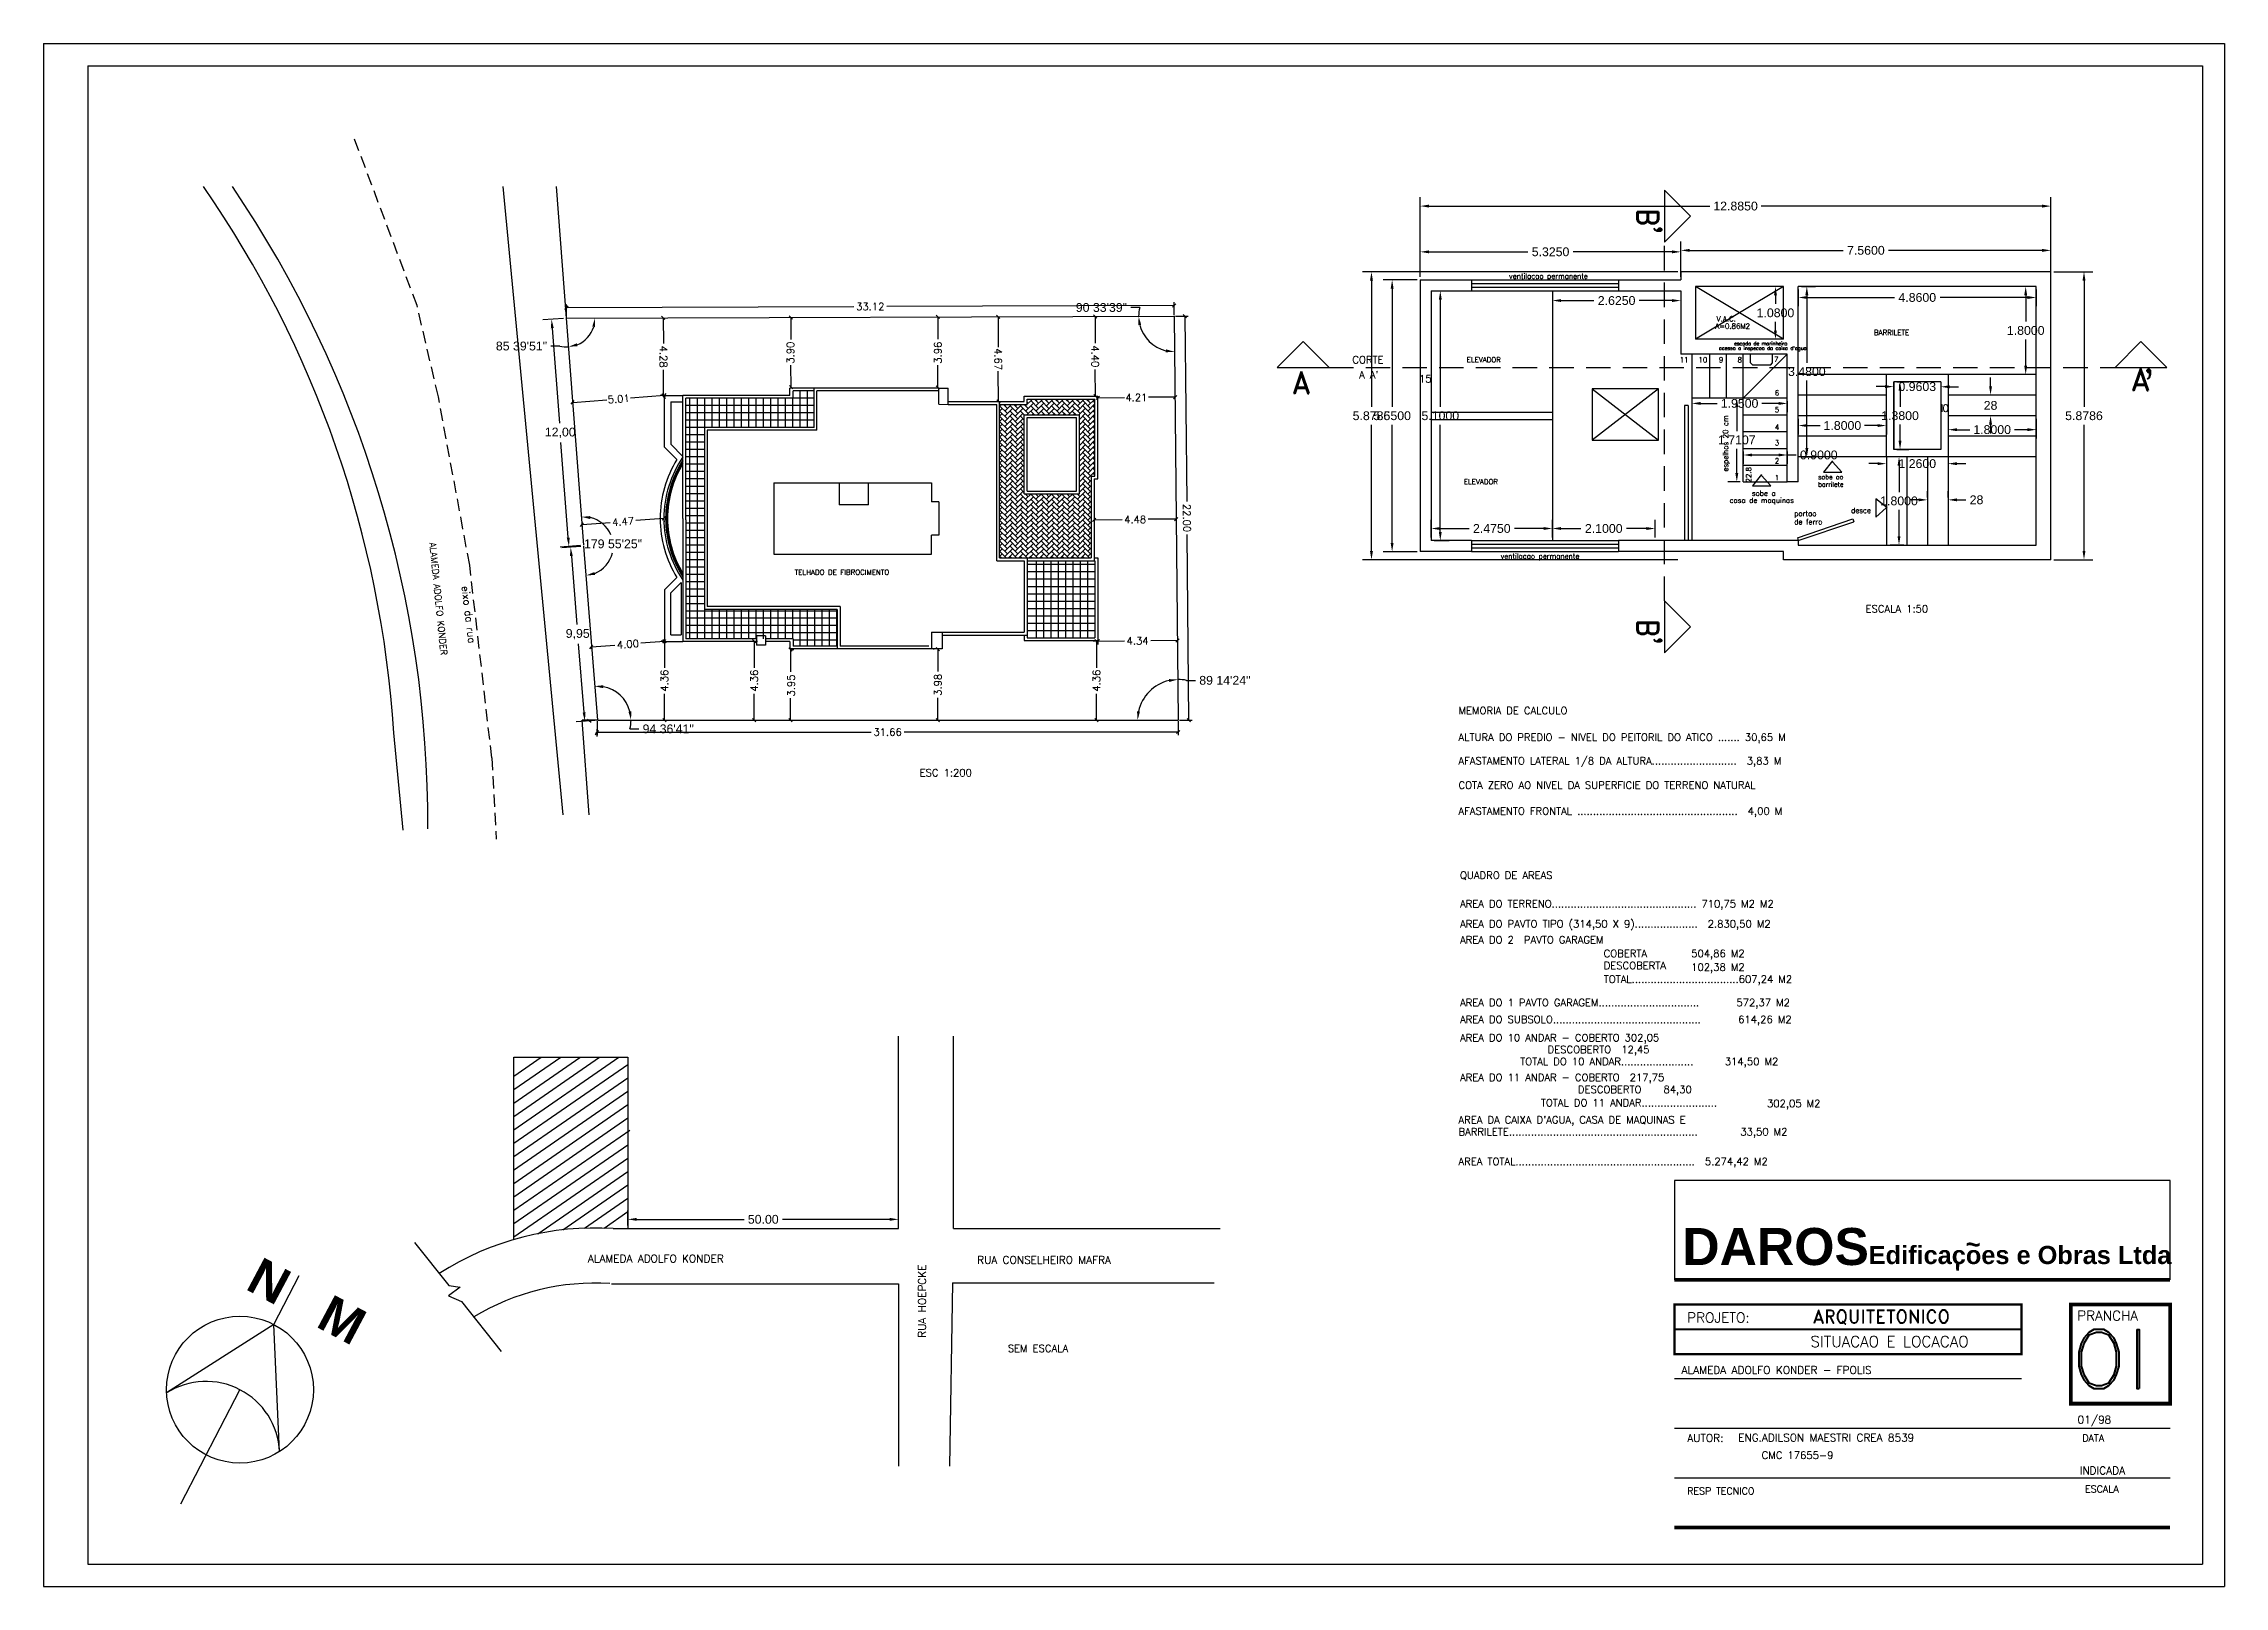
# Model space of a CAD drawing. Header units: millimetres. Extents: x 2200 to 2403, y 2380 to 2511.
# Drawn here: x 2199.79 to 2244.34, y 2460.14 to 2491.64 of the extents above; entities that cross this region are included whole.
import ezdxf
from ezdxf.enums import TextEntityAlignment as Align

# ---------------------------------------------------------------- set-up
doc = ezdxf.new("R2010")
doc.units = ezdxf.units.MM
doc.linetypes.add('DASHED', pattern=[0.75, 0.5, -0.25])
doc.linetypes.add('HIDDEN', pattern=[0.375, 0.25, -0.125])
doc.styles.add('ROMAND', font='romand', dxfattribs={"height": 0.1})
doc.styles.add('ROMANS', font='ROMANS.shx', dxfattribs={"height": 0.07})
doc.styles.add('SANSSERIFBOLD', font='sasb____.pfb', dxfattribs={"height": 0.4})
doc.styles.get("Standard").update_dxf_attribs({"font": 'arial.ttf'})
doc.dimstyles.get("Standard").update_dxf_attribs({"dimtxt": 0.18, "dimasz": 0.18, "dimexe": 0.18, "dimexo": 0.0625, "dimgap": 0.09, "dimtad": 0, "dimtih": 1, "dimtoh": 1, "dimdec": 4, "dimzin": 0, "dimdsep": 46, "dimtxsty": 'Standard', "dimcen": 0.09, "dimadec": 0, "dimazin": 0, "dimtfac": 1, "dimtdec": 4, "dimtofl": 0, "dimtmove": 0, "dimatfit": 3, "dimfxl": 1, "dimtolj": 1, "dimtzin": 0, "dimarcsym": 0})

msp = doc.modelspace()

# ---------------------------------------------------------------- texts
at = {"color": 1}
for s, height, rotation, style, p in [('B', 0.43821, 270, 'ROMAND', (2232.34599, 2488.28381)), ("'", 0.43821, 270, 'ROMAND', (2232.40439, 2487.94537)), ('3.90', 0.15, 90, 'ROMAND', (2215.12467, 2485.10614)), ('3.96', 0.15, 90, 'ROMAND', (2218.13909, 2485.10614)), ('espelhos 20 cm', 0.105, 90, 'ROMAND', (2234.20606, 2482.90258)), ('22.8', 0.105, 90, 'ROMAND', (2234.67729, 2482.67975)), ('ALAMEDA ADOLFO KONDER', 0.13125, 275.822438, 'ROMAND', (2207.67615, 2481.44843)), ('eixo da rua ', 0.15, 276.899752, 'ROMAND', (2208.3341, 2480.55836)), ('B', 0.43821, 270, 'ROMAND', (2232.34599, 2479.89504)), ("'", 0.43821, 270, 'ROMAND', (2232.40439, 2479.5566)), ('3.95', 0.15, 90, 'ROMAND', (2215.13896, 2478.31042)), ('3.98', 0.15, 90, 'ROMAND', (2218.13909, 2478.32469)), ('N   M', 0.75, 332, 'SANSSERIFBOLD', (2203.89234, 2466.22143)), ('RUA HOEPCKE', 0.1575, 90, 'ROMAND', (2217.82006, 2465.2147))]:
    msp.add_text(s, height=height, rotation=rotation, dxfattribs=dict(at, style=style)).set_placement(p)
for s, height, style, p in [('ventilacao permanente', 0.105, 'ROMAND', (2229.73509, 2486.84186)), ('A=0.86M2', 0.105, 'ROMAND', (2233.94418, 2485.82083)), ('V.A.C.', 0.105, 'ROMAND', (2233.97316, 2485.96937)), ('BARRILETE', 0.105, 'ROMAND', (2237.18733, 2485.69088)), ('CORTE', 0.15, 'ROMAND', (2226.53111, 2485.11267)), ('ELEVADOR', 0.105, 'ROMAND', (2228.8657, 2485.13476)), ('11', 0.105, 'ROMAND', (2233.21979, 2485.13296)), ('10', 0.105, 'ROMAND', (2233.60054, 2485.13296)), ('9', 0.105, 'ROMAND', (2234.01819, 2485.13296)), ('8', 0.105, 'ROMAND', (2234.39893, 2485.13296)), ('7', 0.105, 'ROMAND', (2235.14585, 2485.1431)), ('A', 0.45, 'ROMAND', (2242.43773, 2484.5586)), ('A', 0.45, 'ROMAND', (2225.29455, 2484.49962)), ("A A'", 0.15, 'ROMAND', (2226.66732, 2484.8064)), ('15', 0.15, 'ROMAND', (2227.89202, 2484.72492)), ('6', 0.105, 'ROMAND', (2235.16047, 2484.45786)), (',', 0.45, 'ROMAND', (2242.6915, 2484.92971)), ('5', 0.105, 'ROMAND', (2235.16047, 2484.11418)), ('1', 0.15, 'ROMAND', (2238.50904, 2484.12121)), ('0', 0.15, 'ROMAND', (2238.58802, 2484.12102)), ('4', 0.105, 'ROMAND', (2235.16047, 2483.75821)), ('3', 0.105, 'ROMAND', (2235.16047, 2483.43908)), ('2', 0.105, 'ROMAND', (2235.16047, 2483.07083)), ('1', 0.105, 'ROMAND', (2235.16047, 2482.72714)), ('sobe ao', 0.0945, 'ROMAND', (2236.04635, 2482.74689)), ('ELEVADOR', 0.105, 'ROMAND', (2228.80788, 2482.64441)), ('casa de maquinas', 0.105, 'ROMAND', (2234.2371, 2482.26415)), ('sobe a', 0.105, 'ROMAND', (2234.69161, 2482.40962)), ('barrilete', 0.0945, 'ROMAND', (2236.04635, 2482.59389)), ('de ferro', 0.105, 'ROMAND', (2235.55726, 2481.82488)), ('portao', 0.105, 'ROMAND', (2235.55726, 2481.99488)), ('desce', 0.105, 'ROMAND', (2236.71907, 2482.05749)), ('ventilacao permanente', 0.105, 'ROMAND', (2229.56123, 2481.12394)), ('TELHADO DE FIBROCIMENTO', 0.105, 'ROMANS', (2215.13838, 2480.79478)), ('ESCALA 1:50', 0.15, 'ROMAND', (2237.01482, 2480.02525)), ('MEMORIA DE CALCULO', 0.15, 'ROMAND', (2228.6984, 2477.94684)), ('ALTURA DO PREDIO - NIVEL DO PEITORIL DO ATICO ....... 30,65 M', 0.15, 'ROMAND', (2228.6984, 2477.40251)), ('AFASTAMENTO LATERAL 1/8 DA ALTURA...........................  3,83 M', 0.15, 'ROMAND', (2228.6984, 2476.92221)), ('ESC 1:200', 0.15, 'ROMAND', (2217.69096, 2476.67995)), ('COTA ZERO AO NIVEL DA SUPERFICIE DO TERRENO NATURAL', 0.15, 'ROMAND', (2228.6984, 2476.42591)), ('AFASTAMENTO FRONTAL ...................................................  4,00 M', 0.15, 'ROMAND', (2228.6984, 2475.89759)), ('QUADRO DE AREAS', 0.15, 'ROMAND', (2228.73045, 2474.58479)), ('AREA DO TERRENO.............................................. 710,75 M2 M2', 0.15, 'ROMAND', (2228.73045, 2474.0045)), ('AREA DO PAVTO TIPO (314,50 X 9)....................  2.830,50 M2', 0.15, 'ROMAND', (2228.73045, 2473.59218)), ('AREA DO 2  PAVTO GARAGEM', 0.15, 'ROMAND', (2228.73045, 2473.2674)), ('COBERTA', 0.15, 'ROMAND', (2231.66504, 2472.98889)), ('504,86 M2', 0.15, 'ROMAND', (2233.45203, 2472.98889)), ('TOTAL..................................607,24 M2', 0.15, 'ROMAND', (2231.66504, 2472.46462)), ('DESCOBERTA', 0.15, 'ROMAND', (2231.66504, 2472.74314)), ('102,38 M2', 0.15, 'ROMAND', (2233.45203, 2472.71037)), ('AREA DO 1 PAVTO GARAGEM................................   572,37 M2', 0.15, 'ROMAND', (2228.73045, 2471.98469)), ('AREA DO SUBSOLO...............................................   614,26 M2', 0.15, 'ROMAND', (2228.73045, 2471.64354)), ('AREA DO 10 ANDAR - COBERTO 302,05', 0.15, 'ROMAND', (2228.73045, 2471.26961)), ('           TOTAL DO 10 ANDAR.......................   314,50 M2', 0.15, 'ROMAND', (2228.73045, 2470.7839)), ('                DESCOBERTO  12,45', 0.15, 'ROMAND', (2228.73045, 2471.02675)), ('AREA DO 11 ANDAR - COBERTO  217,75', 0.15, 'ROMAND', (2228.73045, 2470.45912)), ('DESCOBERTO   84,30', 0.15, 'ROMAND', (2231.1386, 2470.2134)), ('TOTAL DO 11 ANDAR........................  ', 0.15, 'ROMAND', (2230.38057, 2469.94189)), (' 302,05 M2', 0.15, 'ROMAND', (2234.89838, 2469.92588)), ("AREA DA CAIXA D'AGUA, CASA DE MAQUINAS E", 0.15, 'ROMAND', (2228.69841, 2469.59229)), ('BARRILETE............................................................    33,50 M2', 0.15, 'ROMAND', (2228.69841, 2469.34944)), ('AREA TOTAL.........................................................  5.274,42 M2', 0.15, 'ROMAND', (2228.69841, 2468.74377)), ('DAROS ', 0.756, 'SANSSERIFBOLD', (2233.27003, 2466.70212)), ('ALAMEDA ADOLFO KONDER', 0.1575, 'ROMAND', (2210.9133, 2466.75543)), ('RUA CONSELHEIRO MAFRA', 0.1575, 'ROMAND', (2218.86547, 2466.72922)), ('Edificacoes e Obras Ltda', 0.37044, 'SANSSERIFBOLD', (2237.07878, 2466.72229)), ('~', 0.375, 'SANSSERIFBOLD', (2239.05656, 2466.94032)), ("'", 0.375, 'SANSSERIFBOLD', (2238.83213, 2466.34966)), ('PROJETO:', 0.2025, 'ROMAND', (2233.37081, 2465.529)), ('ARQUITETONICO', 0.27, 'ROMAND', (2235.93805, 2465.51742)), ('PRANCHA', 0.2025, 'ROMAND', (2241.33945, 2465.56728)), ('SEM ESCALA', 0.15, 'ROMAND', (2219.49095, 2464.92585)), ('SITUACAO E LOCACAO', 0.225, 'ROMAND', (2235.89086, 2465.02752)), ('OI', 1.2, 'ROMAND', (2241.21589, 2464.18361)), ('ALAMEDA ADOLFO KONDER - FPOLIS', 0.1575, 'ROMAND', (2233.25731, 2464.47866)), ('01/98', 0.1575, 'ROMAND', (2241.34548, 2463.46517)), ('AUTOR:', 0.1575, 'ROMAND', (2233.37392, 2463.09039)), ('ENG.ADILSON MAESTRI CREA 8539      ', 0.1575, 'ROMAND', (2234.41207, 2463.09889)), ('DATA', 0.14175, 'ROMAND', (2241.44324, 2463.1014)), ('CMC 17655-9', 0.15, 'ROMAND', (2234.89258, 2462.74376)), ('INDICADA', 0.1575, 'ROMAND', (2241.39031, 2462.42832)), ('RESP TECNICO', 0.14175, 'ROMAND', (2233.3707, 2462.01674)), ('ESCALA', 0.14175, 'ROMAND', (2241.49905, 2462.0602))]:
    msp.add_text(s, height=height, dxfattribs=dict(at, style=style)).set_placement(p)
at = {"color": 1, "linetype": 'ByBlock', "style": 'ROMAND'}
for s, rotation, p in [('33.12', 0.189789, (2216.68234, 2486.27251)), ('5.01', 4.36, (2211.54266, 2484.38673)), ('4.21', 0.56, (2222.1189, 2484.41751)), ('4.47', 4.36, (2211.63038, 2481.88349)), ('4.48', 0.56, (2222.09348, 2481.92612)), ('22.00', 270.56, (2223.15048, 2481.9543)), ('4.00', 4.36, (2211.73086, 2479.37914)), ('4.34', 0.56, (2222.14311, 2479.44678))]:
    msp.add_text(s, height=0.15, rotation=rotation, dxfattribs=at).set_placement(p, align=Align.MIDDLE_CENTER)
for s, rotation, p in [('4.28', 270.189789, (2212.45587, 2485.25017)), ('4.40', 270.189789, (2221.27828, 2485.25772)), ('4.67', 270.189789, (2219.29664, 2485.19979)), ('4.36', 90, (2212.47565, 2478.63295)), ('4.36', 90, (2214.3105, 2478.63295)), ('4.36', 90, (2221.30216, 2478.63317))]:
    msp.add_text(s, height=0.15, rotation=rotation, dxfattribs=at).set_placement(p, align=Align.MIDDLE)
at = {"color": 4, "style": 'ROMANS'}
for s, p in [("acesso a inspecao da caixa d'agua", (2234.02068, 2485.38639)), ('escada de marinheiro', (2234.32871, 2485.48271))]:
    msp.add_text(s, height=0.0735, dxfattribs=at).set_placement(p)
at = {"color": 1, "linetype": 'ByBlock', "style": 'ROMAND'}
msp.add_text('31.66', height=0.15, dxfattribs=at).set_placement((2217.03629, 2477.58575), align=Align.MIDDLE_CENTER)

# ---------------------------------------------------------------- blocks, each defined once
blk = doc.blocks.new('*D19')
at = {"color": 0, "lineweight": -2, "transparency": 16777216}
for p, q in [((2234.454, 2484.404), (2234.204, 2484.404)), ((2234.384, 2484.224), (2234.384, 2483.73)), ((2234.384, 2482.873), (2234.384, 2483.367)), ((2234.454, 2482.693), (2234.204, 2482.693))]:
    blk.add_line(p, q, dxfattribs=at)
at = {"color": 0, "transparency": 16777216}
for points in [[(2234.354, 2484.224), (2234.414, 2484.224), (2234.384, 2484.404)], [(2234.354, 2482.873), (2234.414, 2482.873), (2234.384, 2482.693)]]:
    blk.add_solid(points, dxfattribs=at)
at = {"layer": 'DEFPOINTS', "color": 0, "transparency": 16777216}
for p in [(2234.384, 2484.404), (2234.516, 2484.404), (2234.516, 2482.693)]:
    blk.add_point(p, dxfattribs=at)
at = {"color": 0, "transparency": 16777216, "insert": (2234.384, 2483.549), "char_height": 0.18, "attachment_point": 5}
blk.add_mtext('\\A1;1.7107', dxfattribs=at)
blk = doc.blocks.new('*D20')
at = {"color": 0, "lineweight": -2, "transparency": 16777216}
for p, q in [((2210.412, 2486.031), (2209.993, 2485.999)), ((2210.186, 2485.833), (2210.334, 2483.892)), ((2210.512, 2481.555), (2210.364, 2483.496)), ((2210.765, 2481.394), (2210.346, 2481.362))]:
    blk.add_line(p, q, dxfattribs=at)
at = {"color": 0, "transparency": 16777216}
for points in [[(2210.216, 2485.835), (2210.156, 2485.831), (2210.172, 2486.013)], [(2210.542, 2481.557), (2210.482, 2481.553), (2210.526, 2481.376)]]:
    blk.add_solid(points, dxfattribs=at)
at = {"layer": 'DEFPOINTS', "color": 0, "transparency": 16777216}
for p in [(2210.474, 2486.036), (2210.526, 2481.376), (2210.828, 2481.399)]:
    blk.add_point(p, dxfattribs=at)
at = {"color": 0, "transparency": 16777216, "insert": (2210.349, 2483.694), "char_height": 0.18, "attachment_point": 5}
blk.add_mtext('\\A1;12,00', dxfattribs=at)
blk = doc.blocks.new('*D21')
at = {"color": 0, "lineweight": -2, "transparency": 16777216}
for p, q in [((2210.767, 2481.375), (2210.382, 2481.344)), ((2210.576, 2481.179), (2210.69, 2479.78)), ((2210.836, 2477.985), (2210.722, 2479.384)), ((2211.055, 2477.822), (2210.671, 2477.791))]:
    blk.add_line(p, q, dxfattribs=at)
at = {"color": 0, "transparency": 16777216}
for points in [[(2210.606, 2481.181), (2210.547, 2481.177), (2210.562, 2481.358)], [(2210.866, 2477.988), (2210.806, 2477.983), (2210.85, 2477.806)]]:
    blk.add_solid(points, dxfattribs=at)
at = {"layer": 'DEFPOINTS', "color": 0, "transparency": 16777216}
for p in [(2210.829, 2481.38), (2210.85, 2477.806), (2211.118, 2477.828)]:
    blk.add_point(p, dxfattribs=at)
at = {"color": 0, "transparency": 16777216, "insert": (2210.706, 2479.582), "char_height": 0.18, "attachment_point": 5}
blk.add_mtext('\\A1;9,95', dxfattribs=at)
blk = doc.blocks.new('*D22')
at = {"color": 0, "lineweight": -2, "transparency": 16777216}
for start, end in [(22.4429, 77.1009), (291.9036, 347.0109)]:
    blk.add_arc((2210.829, 2481.38), 0.6, start, end, dxfattribs=at)
at = {"color": 0, "transparency": 16777216}
for points in [[(2210.961, 2481.935), (2210.965, 2481.995), (2210.783, 2481.978)], [(2211.06, 2480.794), (2211.046, 2480.853), (2210.878, 2480.782)]]:
    blk.add_solid(points, dxfattribs=at)
at = {"layer": 'DEFPOINTS', "color": 0, "transparency": 16777216}
for p in [(2210.474, 2486.036), (2210.828, 2481.399), (2210.829, 2481.38), (2211.371, 2481.122), (2211.118, 2477.828)]:
    blk.add_point(p, dxfattribs=at)
at = {"color": 0, "transparency": 16777216, "insert": (2211.427, 2481.427), "char_height": 0.18, "attachment_point": 5}
blk.add_mtext('\\A1;179 55\'25"', dxfattribs=at)
blk = doc.blocks.new('*D23')
at = {"color": 0, "lineweight": -2, "transparency": 16777216}
blk.add_line((2223.144, 2478.64), (2223.324, 2478.64), dxfattribs=at)
for start, end in [(103.0085, 167.5515), (78.1115, 90.56)]:
    blk.add_arc((2222.973, 2477.828), 0.83, start, end, dxfattribs=at)
at = {"color": 0, "transparency": 16777216}
for points in [[(2222.782, 2478.666), (2222.789, 2478.607), (2222.965, 2478.658)], [(2222.192, 2478.003), (2222.132, 2478.01), (2222.143, 2477.828)]]:
    blk.add_solid(points, dxfattribs=at)
at = {"layer": 'DEFPOINTS', "color": 0, "transparency": 16777216}
for p in [(2222.892, 2486.077), (2222.252, 2478.24), (2211.1, 2477.828), (2222.973, 2477.828), (2222.973, 2477.828)]:
    blk.add_point(p, dxfattribs=at)
at = {"color": 0, "transparency": 16777216, "insert": (2223.926, 2478.64), "char_height": 0.18, "attachment_point": 5}
blk.add_mtext('\\A1;89 14\'24"', dxfattribs=at)
blk = doc.blocks.new('*D24')
at = {"color": 0, "lineweight": -2, "transparency": 16777216}
blk.add_line((2222.186, 2486.253), (2222.006, 2486.253), dxfattribs=at)
for start, end in [(165.9898, 180.1898), (194.3898, 256.36)]:
    blk.add_arc((2222.892, 2486.077), 0.728, start, end, dxfattribs=at)
at = {"color": 0, "transparency": 16777216}
for points in [[(2222.157, 2485.892), (2222.217, 2485.9), (2222.164, 2486.074)], [(2222.724, 2485.399), (2222.717, 2485.339), (2222.899, 2485.349)]]:
    blk.add_solid(points, dxfattribs=at)
at = {"layer": 'DEFPOINTS', "color": 0, "transparency": 16777216}
for p in [(2210.474, 2486.036), (2222.892, 2486.077), (2222.892, 2486.077), (2222.533, 2485.443), (2222.973, 2477.828)]:
    blk.add_point(p, dxfattribs=at)
at = {"color": 0, "transparency": 16777216, "insert": (2221.404, 2486.253), "char_height": 0.18, "attachment_point": 5}
blk.add_mtext('\\A1;90 33\'39"', dxfattribs=at)
blk = doc.blocks.new('*D25')
at = {"color": 0, "lineweight": -2, "transparency": 16777216}
blk.add_line((2211.772, 2477.649), (2211.952, 2477.649), dxfattribs=at)
for start, end in [(14.8804, 79.4796), (345.1196, 360)]:
    blk.add_arc((2211.1, 2477.828), 0.695, start, end, dxfattribs=at)
at = {"color": 0, "transparency": 16777216}
for points in [[(2211.225, 2478.481), (2211.228, 2478.541), (2211.047, 2478.521)], [(2211.801, 2478.01), (2211.742, 2478.002), (2211.795, 2477.828)]]:
    blk.add_solid(points, dxfattribs=at)
at = {"layer": 'DEFPOINTS', "color": 0, "transparency": 16777216}
for p in [(2210.474, 2486.036), (2211.416, 2478.446), (2211.1, 2477.828), (2211.1, 2477.828), (2222.973, 2477.828)]:
    blk.add_point(p, dxfattribs=at)
at = {"color": 0, "transparency": 16777216, "insert": (2212.554, 2477.649), "char_height": 0.18, "attachment_point": 5}
blk.add_mtext('\\A1;94 36\'41"', dxfattribs=at)
blk = doc.blocks.new('*D26')
at = {"color": 0, "lineweight": -2, "transparency": 16777216}
blk.add_line((2210.339, 2485.466), (2210.159, 2485.466), dxfattribs=at)
for start, end in [(256.6737, 274.36), (292.0463, 342.5035)]:
    blk.add_arc((2210.474, 2486.036), 0.585, start, end, dxfattribs=at)
at = {"color": 0, "transparency": 16777216}
for points in [[(2211.003, 2485.864), (2211.062, 2485.855), (2211.059, 2486.038)], [(2210.701, 2485.464), (2210.687, 2485.522), (2210.519, 2485.452)]]:
    blk.add_solid(points, dxfattribs=at)
at = {"layer": 'DEFPOINTS', "color": 0, "transparency": 16777216}
for p in [(2210.474, 2486.036), (2210.474, 2486.036), (2222.892, 2486.077), (2210.989, 2485.757), (2211.1, 2477.828)]:
    blk.add_point(p, dxfattribs=at)
at = {"color": 0, "transparency": 16777216, "insert": (2209.557, 2485.466), "char_height": 0.18, "attachment_point": 5}
blk.add_mtext('\\A1;85 39\'51"', dxfattribs=at)
blk = doc.blocks.new('*D27')
at = {"color": 0, "lineweight": -2, "transparency": 16777216}
for p, q in [((2233.179, 2486.983), (2226.741, 2486.983)), ((2226.921, 2486.803), (2226.921, 2484.225)), ((2226.921, 2481.284), (2226.921, 2483.861)), ((2233.179, 2481.104), (2226.741, 2481.104))]:
    blk.add_line(p, q, dxfattribs=at)
at = {"color": 0, "transparency": 16777216}
for points in [[(2226.891, 2486.803), (2226.951, 2486.803), (2226.921, 2486.983)], [(2226.891, 2481.284), (2226.951, 2481.284), (2226.921, 2481.104)]]:
    blk.add_solid(points, dxfattribs=at)
at = {"layer": 'DEFPOINTS', "color": 0, "transparency": 16777216}
for p in [(2233.241, 2486.983), (2226.921, 2481.104), (2233.241, 2481.104)]:
    blk.add_point(p, dxfattribs=at)
at = {"color": 0, "transparency": 16777216, "insert": (2226.921, 2484.043), "char_height": 0.18, "attachment_point": 5}
blk.add_mtext('\\A1;5.8786', dxfattribs=at)
blk = doc.blocks.new('*D28')
at = {"color": 0, "lineweight": -2, "transparency": 16777216}
for p, q in [((2227.854, 2486.818), (2227.163, 2486.818)), ((2227.343, 2486.638), (2227.343, 2484.225)), ((2227.343, 2481.448), (2227.343, 2483.861)), ((2227.854, 2481.268), (2227.163, 2481.268))]:
    blk.add_line(p, q, dxfattribs=at)
at = {"color": 0, "transparency": 16777216}
for points in [[(2227.313, 2486.638), (2227.373, 2486.638), (2227.343, 2486.818)], [(2227.313, 2481.448), (2227.373, 2481.448), (2227.343, 2481.268)]]:
    blk.add_solid(points, dxfattribs=at)
at = {"layer": 'DEFPOINTS', "color": 0, "transparency": 16777216}
for p in [(2227.343, 2486.818), (2227.916, 2486.818), (2227.916, 2481.268)]:
    blk.add_point(p, dxfattribs=at)
at = {"color": 0, "transparency": 16777216, "insert": (2227.343, 2484.043), "char_height": 0.18, "attachment_point": 5}
blk.add_mtext('\\A1;5.5500', dxfattribs=at)
blk = doc.blocks.new('*D29')
at = {"color": 0, "lineweight": -2, "transparency": 16777216}
for p, q in [((2240.864, 2486.983), (2241.657, 2486.983)), ((2241.477, 2486.803), (2241.477, 2484.225)), ((2241.477, 2481.284), (2241.477, 2483.861)), ((2240.864, 2481.104), (2241.657, 2481.104))]:
    blk.add_line(p, q, dxfattribs=at)
at = {"color": 0, "transparency": 16777216}
for points in [[(2241.447, 2486.803), (2241.507, 2486.803), (2241.477, 2486.983)], [(2241.447, 2481.284), (2241.507, 2481.284), (2241.477, 2481.104)]]:
    blk.add_solid(points, dxfattribs=at)
at = {"layer": 'DEFPOINTS', "color": 0, "transparency": 16777216}
for p in [(2240.801, 2486.983), (2240.801, 2481.104), (2241.477, 2481.104)]:
    blk.add_point(p, dxfattribs=at)
at = {"color": 0, "transparency": 16777216, "insert": (2241.477, 2484.043), "char_height": 0.18, "attachment_point": 5}
blk.add_mtext('\\A1;5.8786', dxfattribs=at)
blk = doc.blocks.new('*D30')
at = {"color": 0, "lineweight": -2, "transparency": 16777216}
for p, q in [((2233.241, 2487.045), (2233.241, 2487.6)), ((2233.421, 2487.42), (2236.558, 2487.42)), ((2240.621, 2487.42), (2237.484, 2487.42)), ((2240.801, 2487.045), (2240.801, 2487.6))]:
    blk.add_line(p, q, dxfattribs=at)
at = {"color": 0, "transparency": 16777216}
for points in [[(2233.421, 2487.45), (2233.421, 2487.39), (2233.241, 2487.42)], [(2240.621, 2487.45), (2240.621, 2487.39), (2240.801, 2487.42)]]:
    blk.add_solid(points, dxfattribs=at)
at = {"layer": 'DEFPOINTS', "color": 0, "transparency": 16777216}
for p in [(2240.801, 2487.42), (2233.241, 2486.983), (2240.801, 2486.983)]:
    blk.add_point(p, dxfattribs=at)
at = {"color": 0, "transparency": 16777216, "insert": (2237.021, 2487.42), "char_height": 0.18, "attachment_point": 5}
blk.add_mtext('\\A1;7.5600', dxfattribs=at)
blk = doc.blocks.new('*D31')
at = {"color": 0, "lineweight": -2, "transparency": 16777216}
for p, q in [((2227.916, 2486.881), (2227.916, 2487.57)), ((2228.096, 2487.39), (2230.115, 2487.39)), ((2233.061, 2487.39), (2231.042, 2487.39)), ((2233.241, 2486.881), (2233.241, 2487.57))]:
    blk.add_line(p, q, dxfattribs=at)
at = {"color": 0, "transparency": 16777216}
for points in [[(2228.096, 2487.42), (2228.096, 2487.36), (2227.916, 2487.39)], [(2233.061, 2487.42), (2233.061, 2487.36), (2233.241, 2487.39)]]:
    blk.add_solid(points, dxfattribs=at)
at = {"layer": 'DEFPOINTS', "color": 0, "transparency": 16777216}
for p in [(2233.241, 2487.39), (2227.916, 2486.818), (2233.241, 2486.818)]:
    blk.add_point(p, dxfattribs=at)
at = {"color": 0, "transparency": 16777216, "insert": (2230.579, 2487.39), "char_height": 0.18, "attachment_point": 5}
blk.add_mtext('\\A1;5.3250', dxfattribs=at)
blk = doc.blocks.new('*D32')
at = {"color": 0, "lineweight": -2, "transparency": 16777216}
for p, q in [((2227.916, 2486.881), (2227.916, 2488.504)), ((2228.096, 2488.324), (2233.834, 2488.324)), ((2240.621, 2488.324), (2234.883, 2488.324)), ((2240.801, 2486.881), (2240.801, 2488.504))]:
    blk.add_line(p, q, dxfattribs=at)
at = {"color": 0, "transparency": 16777216}
for points in [[(2228.096, 2488.354), (2228.096, 2488.294), (2227.916, 2488.324)], [(2240.621, 2488.354), (2240.621, 2488.294), (2240.801, 2488.324)]]:
    blk.add_solid(points, dxfattribs=at)
at = {"layer": 'DEFPOINTS', "color": 0, "transparency": 16777216}
for p in [(2240.801, 2488.324), (2227.916, 2486.818), (2240.801, 2486.818)]:
    blk.add_point(p, dxfattribs=at)
at = {"color": 0, "transparency": 16777216, "insert": (2234.359, 2488.324), "char_height": 0.18, "attachment_point": 5}
blk.add_mtext('\\A1;12.8850', dxfattribs=at)
blk = doc.blocks.new('*D33')
at = {"color": 0, "lineweight": -2, "transparency": 16777216}
for p, q in [((2211.732, 2467.509), (2211.732, 2467.815)), ((2211.912, 2467.635), (2214.103, 2467.635)), ((2217.08, 2467.635), (2214.889, 2467.635)), ((2217.26, 2467.509), (2217.26, 2467.815))]:
    blk.add_line(p, q, dxfattribs=at)
at = {"color": 0, "transparency": 16777216}
for points in [[(2211.912, 2467.665), (2211.912, 2467.605), (2211.732, 2467.635)], [(2217.08, 2467.665), (2217.08, 2467.605), (2217.26, 2467.635)]]:
    blk.add_solid(points, dxfattribs=at)
at = {"layer": 'DEFPOINTS', "color": 0, "transparency": 16777216}
for p in [(2217.26, 2467.635), (2211.732, 2467.446), (2217.26, 2467.446)]:
    blk.add_point(p, dxfattribs=at)
at = {"color": 0, "transparency": 16777216, "insert": (2214.496, 2467.635), "char_height": 0.18, "attachment_point": 5}
blk.add_mtext('\\A1;50.00', dxfattribs=at)
blk = doc.blocks.new('*D1')
at = {"color": 0, "lineweight": -2, "transparency": 16777216}
for p, q in [((2228.141, 2481.556), (2228.141, 2481.921)), ((2230.616, 2481.556), (2230.616, 2481.921)), ((2228.321, 2481.741), (2228.914, 2481.741)), ((2230.436, 2481.741), (2229.843, 2481.741))]:
    blk.add_line(p, q, dxfattribs=at)
at = {"color": 0, "transparency": 16777216}
for points in [[(2228.321, 2481.771), (2228.321, 2481.711), (2228.141, 2481.741)], [(2230.436, 2481.771), (2230.436, 2481.711), (2230.616, 2481.741)]]:
    blk.add_solid(points, dxfattribs=at)
at = {"layer": 'DEFPOINTS', "color": 0, "transparency": 16777216}
for p in [(2228.141, 2481.493), (2230.616, 2481.741), (2230.616, 2481.493)]:
    blk.add_point(p, dxfattribs=at)
at = {"color": 0, "transparency": 16777216, "insert": (2229.379, 2481.741), "char_height": 0.18, "attachment_point": 5}
blk.add_mtext('\\A1;2.4750', dxfattribs=at)
blk = doc.blocks.new('*D2')
at = {"color": 0, "lineweight": -2, "transparency": 16777216}
for p, q in [((2235.641, 2486.621), (2235.641, 2486.278)), ((2235.821, 2486.458), (2237.604, 2486.458)), ((2240.321, 2486.458), (2238.538, 2486.458)), ((2240.501, 2486.621), (2240.501, 2486.278))]:
    blk.add_line(p, q, dxfattribs=at)
at = {"color": 0, "transparency": 16777216}
for points in [[(2235.821, 2486.488), (2235.821, 2486.428), (2235.641, 2486.458)], [(2240.321, 2486.488), (2240.321, 2486.428), (2240.501, 2486.458)]]:
    blk.add_solid(points, dxfattribs=at)
at = {"layer": 'DEFPOINTS', "color": 0, "transparency": 16777216}
for p in [(2235.641, 2486.684), (2240.501, 2486.684), (2240.501, 2486.458)]:
    blk.add_point(p, dxfattribs=at)
at = {"color": 0, "transparency": 16777216, "insert": (2238.071, 2486.458), "char_height": 0.18, "attachment_point": 5}
blk.add_mtext('\\A1;4.8600', dxfattribs=at)
blk = doc.blocks.new('*D3')
at = {"color": 0, "lineweight": -2, "transparency": 16777216}
for p, q in [((2240.439, 2486.684), (2240.106, 2486.684)), ((2240.286, 2486.504), (2240.286, 2485.966)), ((2240.286, 2485.064), (2240.286, 2485.602)), ((2240.439, 2484.884), (2240.106, 2484.884))]:
    blk.add_line(p, q, dxfattribs=at)
at = {"color": 0, "transparency": 16777216}
for points in [[(2240.256, 2486.504), (2240.316, 2486.504), (2240.286, 2486.684)], [(2240.256, 2485.064), (2240.316, 2485.064), (2240.286, 2484.884)]]:
    blk.add_solid(points, dxfattribs=at)
at = {"layer": 'DEFPOINTS', "color": 0, "transparency": 16777216}
for p in [(2240.501, 2486.684), (2240.286, 2484.884), (2240.501, 2484.884)]:
    blk.add_point(p, dxfattribs=at)
at = {"color": 0, "transparency": 16777216, "insert": (2240.286, 2485.784), "char_height": 0.18, "attachment_point": 5}
blk.add_mtext('\\A1;1.8000', dxfattribs=at)
blk = doc.blocks.new('*D4')
at = {"color": 0, "lineweight": -2, "transparency": 16777216}
for p, q in [((2228.204, 2486.593), (2228.507, 2486.593)), ((2228.327, 2486.413), (2228.327, 2484.225)), ((2228.327, 2481.673), (2228.327, 2483.861)), ((2228.204, 2481.493), (2228.507, 2481.493))]:
    blk.add_line(p, q, dxfattribs=at)
at = {"color": 0, "transparency": 16777216}
for points in [[(2228.297, 2486.413), (2228.357, 2486.413), (2228.327, 2486.593)], [(2228.297, 2481.673), (2228.357, 2481.673), (2228.327, 2481.493)]]:
    blk.add_solid(points, dxfattribs=at)
at = {"layer": 'DEFPOINTS', "color": 0, "transparency": 16777216}
for p in [(2228.141, 2486.593), (2228.327, 2486.593), (2228.141, 2481.493)]:
    blk.add_point(p, dxfattribs=at)
at = {"color": 0, "transparency": 16777216, "insert": (2228.327, 2484.043), "char_height": 0.18, "attachment_point": 5}
blk.add_mtext('\\A1;5.1000', dxfattribs=at)
blk = doc.blocks.new('*D5')
at = {"color": 0, "lineweight": -2, "transparency": 16777216}
for p, q in [((2230.616, 2481.556), (2230.616, 2481.921)), ((2232.716, 2481.556), (2232.716, 2481.921)), ((2230.796, 2481.741), (2231.201, 2481.741)), ((2232.536, 2481.741), (2232.131, 2481.741))]:
    blk.add_line(p, q, dxfattribs=at)
at = {"color": 0, "transparency": 16777216}
for points in [[(2230.796, 2481.771), (2230.796, 2481.711), (2230.616, 2481.741)], [(2232.536, 2481.771), (2232.536, 2481.711), (2232.716, 2481.741)]]:
    blk.add_solid(points, dxfattribs=at)
at = {"layer": 'DEFPOINTS', "color": 0, "transparency": 16777216}
for p in [(2230.616, 2481.493), (2232.716, 2481.741), (2232.716, 2481.493)]:
    blk.add_point(p, dxfattribs=at)
at = {"color": 0, "transparency": 16777216, "insert": (2231.666, 2481.741), "char_height": 0.18, "attachment_point": 5}
blk.add_mtext('\\A1;2.1000', dxfattribs=at)
blk = doc.blocks.new('*D6')
at = {"color": 0, "lineweight": -2, "transparency": 16777216}
for p, q in [((2230.616, 2486.531), (2230.616, 2486.215)), ((2230.796, 2486.395), (2231.464, 2486.395)), ((2233.061, 2486.395), (2232.393, 2486.395)), ((2233.241, 2486.531), (2233.241, 2486.215))]:
    blk.add_line(p, q, dxfattribs=at)
at = {"color": 0, "transparency": 16777216}
for points in [[(2230.796, 2486.425), (2230.796, 2486.365), (2230.616, 2486.395)], [(2233.061, 2486.425), (2233.061, 2486.365), (2233.241, 2486.395)]]:
    blk.add_solid(points, dxfattribs=at)
at = {"layer": 'DEFPOINTS', "color": 0, "transparency": 16777216}
for p in [(2230.616, 2486.593), (2233.241, 2486.593), (2233.241, 2486.395)]:
    blk.add_point(p, dxfattribs=at)
at = {"color": 0, "transparency": 16777216, "insert": (2231.929, 2486.395), "char_height": 0.18, "attachment_point": 5}
blk.add_mtext('\\A1;2.6250', dxfattribs=at)
blk = doc.blocks.new('*D7')
at = {"color": 0, "lineweight": -2, "transparency": 16777216}
for p, q in [((2238.701, 2483.981), (2238.701, 2483.579)), ((2238.881, 2483.759), (2239.146, 2483.759)), ((2240.321, 2483.759), (2240.056, 2483.759)), ((2240.501, 2483.981), (2240.501, 2483.579))]:
    blk.add_line(p, q, dxfattribs=at)
at = {"color": 0, "transparency": 16777216}
for points in [[(2238.881, 2483.789), (2238.881, 2483.729), (2238.701, 2483.759)], [(2240.321, 2483.789), (2240.321, 2483.729), (2240.501, 2483.759)]]:
    blk.add_solid(points, dxfattribs=at)
at = {"layer": 'DEFPOINTS', "color": 0, "transparency": 16777216}
for p in [(2238.701, 2484.044), (2240.501, 2484.044), (2240.501, 2483.759)]:
    blk.add_point(p, dxfattribs=at)
at = {"color": 0, "transparency": 16777216, "insert": (2239.601, 2483.759), "char_height": 0.18, "attachment_point": 5}
blk.add_mtext('\\A1;1.8000', dxfattribs=at)
blk = doc.blocks.new('*D8')
at = {"color": 0, "lineweight": -2, "transparency": 16777216}
for p, q in [((2239.568, 2484.644), (2239.568, 2484.824)), ((2239.521, 2484.464), (2239.388, 2484.464)), ((2239.521, 2484.044), (2239.388, 2484.044)), ((2239.568, 2483.864), (2239.568, 2483.684))]:
    blk.add_line(p, q, dxfattribs=at)
at = {"color": 0, "transparency": 16777216}
for points in [[(2239.538, 2484.644), (2239.598, 2484.644), (2239.568, 2484.464)], [(2239.538, 2483.864), (2239.598, 2483.864), (2239.568, 2484.044)]]:
    blk.add_solid(points, dxfattribs=at)
at = {"layer": 'DEFPOINTS', "color": 0, "transparency": 16777216}
for p in [(2239.568, 2484.464), (2239.584, 2484.464), (2239.584, 2484.044)]:
    blk.add_point(p, dxfattribs=at)
at = {"color": 0, "transparency": 16777216, "insert": (2239.568, 2484.254), "char_height": 0.18, "attachment_point": 5}
blk.add_mtext('\\A1;28', dxfattribs=at)
blk = doc.blocks.new('*D9')
at = {"color": 0, "lineweight": -2, "transparency": 16777216}
for p, q in [((2237.799, 2483.204), (2237.518, 2483.204)), ((2237.698, 2483.024), (2237.698, 2482.486)), ((2237.698, 2481.584), (2237.698, 2482.122)), ((2237.799, 2481.404), (2237.518, 2481.404))]:
    blk.add_line(p, q, dxfattribs=at)
at = {"color": 0, "transparency": 16777216}
for points in [[(2237.668, 2483.024), (2237.728, 2483.024), (2237.698, 2483.204)], [(2237.668, 2481.584), (2237.728, 2481.584), (2237.698, 2481.404)]]:
    blk.add_solid(points, dxfattribs=at)
at = {"layer": 'DEFPOINTS', "color": 0, "transparency": 16777216}
for p in [(2237.698, 2483.204), (2237.861, 2483.204), (2237.861, 2481.404)]:
    blk.add_point(p, dxfattribs=at)
at = {"color": 0, "transparency": 16777216, "insert": (2237.698, 2482.304), "char_height": 0.18, "attachment_point": 5}
blk.add_mtext('\\A1;1.8000', dxfattribs=at)
blk = doc.blocks.new('*D10')
at = {"color": 0, "lineweight": -2, "transparency": 16777216}
for p, q in [((2235.641, 2483.981), (2235.641, 2483.663)), ((2235.821, 2483.843), (2236.086, 2483.843)), ((2237.261, 2483.843), (2236.996, 2483.843)), ((2237.441, 2483.981), (2237.441, 2483.663))]:
    blk.add_line(p, q, dxfattribs=at)
at = {"color": 0, "transparency": 16777216}
for points in [[(2235.821, 2483.873), (2235.821, 2483.813), (2235.641, 2483.843)], [(2237.261, 2483.873), (2237.261, 2483.813), (2237.441, 2483.843)]]:
    blk.add_solid(points, dxfattribs=at)
at = {"layer": 'DEFPOINTS', "color": 0, "transparency": 16777216}
for p in [(2235.641, 2484.044), (2237.441, 2484.044), (2237.441, 2483.843)]:
    blk.add_point(p, dxfattribs=at)
at = {"color": 0, "transparency": 16777216, "insert": (2236.541, 2483.843), "char_height": 0.18, "attachment_point": 5}
blk.add_mtext('\\A1;1.8000', dxfattribs=at)
blk = doc.blocks.new('*D11')
at = {"color": 0, "lineweight": -2, "transparency": 16777216}
for p, q in [((2237.654, 2484.734), (2237.899, 2484.734)), ((2237.719, 2484.554), (2237.719, 2484.226)), ((2237.719, 2483.534), (2237.719, 2483.862)), ((2237.654, 2483.354), (2237.899, 2483.354))]:
    blk.add_line(p, q, dxfattribs=at)
at = {"color": 0, "transparency": 16777216}
for points in [[(2237.689, 2484.554), (2237.749, 2484.554), (2237.719, 2484.734)], [(2237.689, 2483.534), (2237.749, 2483.534), (2237.719, 2483.354)]]:
    blk.add_solid(points, dxfattribs=at)
at = {"layer": 'DEFPOINTS', "color": 0, "transparency": 16777216}
for p in [(2237.591, 2484.734), (2237.719, 2484.734), (2237.591, 2483.354)]:
    blk.add_point(p, dxfattribs=at)
at = {"color": 0, "transparency": 16777216, "insert": (2237.719, 2484.044), "char_height": 0.18, "attachment_point": 5}
blk.add_mtext('\\A1;1.3800', dxfattribs=at)
blk = doc.blocks.new('*D12')
at = {"color": 0, "lineweight": -2, "transparency": 16777216}
for p, q in [((2237.261, 2483.065), (2237.081, 2483.065)), ((2237.441, 2483.141), (2237.441, 2482.885)), ((2238.701, 2483.141), (2238.701, 2482.885)), ((2238.881, 2483.065), (2239.061, 2483.065))]:
    blk.add_line(p, q, dxfattribs=at)
at = {"color": 0, "transparency": 16777216}
for points in [[(2237.261, 2483.095), (2237.261, 2483.035), (2237.441, 2483.065)], [(2238.881, 2483.095), (2238.881, 2483.035), (2238.701, 2483.065)]]:
    blk.add_solid(points, dxfattribs=at)
at = {"layer": 'DEFPOINTS', "color": 0, "transparency": 16777216}
for p in [(2237.441, 2483.204), (2237.441, 2483.065), (2238.701, 2483.204)]:
    blk.add_point(p, dxfattribs=at)
at = {"color": 0, "transparency": 16777216, "insert": (2238.071, 2483.065), "char_height": 0.18, "attachment_point": 5}
blk.add_mtext('\\A1;1.2600', dxfattribs=at)
blk = doc.blocks.new('*D13')
at = {"color": 0, "lineweight": -2, "transparency": 16777216}
for p, q in [((2238.281, 2482.374), (2238.281, 2482.506)), ((2238.701, 2482.374), (2238.701, 2482.506)), ((2238.101, 2482.326), (2237.921, 2482.326)), ((2238.881, 2482.326), (2239.061, 2482.326))]:
    blk.add_line(p, q, dxfattribs=at)
at = {"color": 0, "transparency": 16777216}
for points in [[(2238.101, 2482.356), (2238.101, 2482.296), (2238.281, 2482.326)], [(2238.881, 2482.356), (2238.881, 2482.296), (2238.701, 2482.326)]]:
    blk.add_solid(points, dxfattribs=at)
at = {"layer": 'DEFPOINTS', "color": 0, "transparency": 16777216}
for p in [(2238.281, 2482.311), (2238.701, 2482.326), (2238.701, 2482.311)]:
    blk.add_point(p, dxfattribs=at)
at = {"color": 0, "transparency": 16777216, "insert": (2239.282, 2482.326), "char_height": 0.18, "attachment_point": 5}
blk.add_mtext('\\A1;28', dxfattribs=at)
blk = doc.blocks.new('*D14')
at = {"color": 0, "lineweight": -2, "transparency": 16777216}
for p, q in [((2237.41, 2484.639), (2237.23, 2484.64)), ((2237.591, 2484.674), (2237.59, 2484.458)), ((2238.551, 2484.671), (2238.55, 2484.455)), ((2238.731, 2484.635), (2238.911, 2484.634))]:
    blk.add_line(p, q, dxfattribs=at)
at = {"color": 0, "transparency": 16777216}
for points in [[(2237.411, 2484.669), (2237.41, 2484.609), (2237.59, 2484.638)], [(2238.731, 2484.665), (2238.731, 2484.605), (2238.551, 2484.635)]]:
    blk.add_solid(points, dxfattribs=at)
at = {"layer": 'DEFPOINTS', "color": 0, "transparency": 16777216}
for p in [(2237.591, 2484.737), (2238.551, 2484.734), (2238.551, 2484.635)]:
    blk.add_point(p, dxfattribs=at)
at = {"color": 0, "transparency": 16777216, "insert": (2238.071, 2484.637), "char_height": 0.18, "attachment_point": 5}
blk.add_mtext('\\A1;0.9603', dxfattribs=at)
blk = doc.blocks.new('*D15')
at = {"color": 0, "lineweight": -2, "transparency": 16777216}
for p, q in [((2235.704, 2486.684), (2235.995, 2486.684)), ((2235.815, 2486.504), (2235.815, 2485.126)), ((2235.815, 2483.384), (2235.815, 2484.762)), ((2235.704, 2483.204), (2235.995, 2483.204))]:
    blk.add_line(p, q, dxfattribs=at)
at = {"color": 0, "transparency": 16777216}
for points in [[(2235.785, 2486.504), (2235.845, 2486.504), (2235.815, 2486.684)], [(2235.785, 2483.384), (2235.845, 2483.384), (2235.815, 2483.204)]]:
    blk.add_solid(points, dxfattribs=at)
at = {"layer": 'DEFPOINTS', "color": 0, "transparency": 16777216}
for p in [(2235.641, 2486.684), (2235.641, 2483.204), (2235.815, 2483.204)]:
    blk.add_point(p, dxfattribs=at)
at = {"color": 0, "transparency": 16777216, "insert": (2235.815, 2484.944), "char_height": 0.18, "attachment_point": 5}
blk.add_mtext('\\A1;3.4800', dxfattribs=at)
blk = doc.blocks.new('*D16')
at = {"color": 0, "lineweight": -2, "transparency": 16777216}
for p, q in [((2235.279, 2486.684), (2234.994, 2486.684)), ((2235.174, 2486.504), (2235.174, 2486.326)), ((2235.174, 2485.784), (2235.174, 2485.962)), ((2235.279, 2485.604), (2234.994, 2485.604))]:
    blk.add_line(p, q, dxfattribs=at)
at = {"color": 0, "transparency": 16777216}
for points in [[(2235.144, 2486.504), (2235.204, 2486.504), (2235.174, 2486.684)], [(2235.144, 2485.784), (2235.204, 2485.784), (2235.174, 2485.604)]]:
    blk.add_solid(points, dxfattribs=at)
at = {"layer": 'DEFPOINTS', "color": 0, "transparency": 16777216}
for p in [(2235.341, 2486.684), (2235.174, 2485.604), (2235.341, 2485.604)]:
    blk.add_point(p, dxfattribs=at)
at = {"color": 0, "transparency": 16777216, "insert": (2235.174, 2486.144), "char_height": 0.18, "attachment_point": 5}
blk.add_mtext('\\A1;1.0800', dxfattribs=at)
blk = doc.blocks.new('*D17')
at = {"color": 0, "lineweight": -2, "transparency": 16777216}
for p, q in [((2233.466, 2484.341), (2233.466, 2484.115)), ((2233.646, 2484.295), (2233.986, 2484.295)), ((2235.236, 2484.295), (2234.896, 2484.295)), ((2235.416, 2484.341), (2235.416, 2484.115))]:
    blk.add_line(p, q, dxfattribs=at)
at = {"color": 0, "transparency": 16777216}
for points in [[(2233.646, 2484.325), (2233.646, 2484.265), (2233.466, 2484.295)], [(2235.236, 2484.325), (2235.236, 2484.265), (2235.416, 2484.295)]]:
    blk.add_solid(points, dxfattribs=at)
at = {"layer": 'DEFPOINTS', "color": 0, "transparency": 16777216}
for p in [(2233.466, 2484.404), (2233.466, 2484.295), (2235.416, 2484.404)]:
    blk.add_point(p, dxfattribs=at)
at = {"color": 0, "transparency": 16777216, "insert": (2234.441, 2484.295), "char_height": 0.18, "attachment_point": 5}
blk.add_mtext('\\A1;1.9500', dxfattribs=at)
blk = doc.blocks.new('*D18')
at = {"color": 0, "lineweight": -2, "transparency": 16777216}
for p, q in [((2234.516, 2483.315), (2234.516, 2483.062)), ((2234.696, 2483.242), (2235.236, 2483.242)), ((2235.416, 2483.315), (2235.416, 2483.062)), ((2235.416, 2483.242), (2235.596, 2483.242))]:
    blk.add_line(p, q, dxfattribs=at)
at = {"color": 0, "transparency": 16777216}
for points in [[(2234.696, 2483.272), (2234.696, 2483.212), (2234.516, 2483.242)], [(2235.236, 2483.272), (2235.236, 2483.212), (2235.416, 2483.242)]]:
    blk.add_solid(points, dxfattribs=at)
at = {"layer": 'DEFPOINTS', "color": 0, "transparency": 16777216}
for p in [(2234.516, 2483.377), (2235.416, 2483.377), (2235.416, 2483.242)]:
    blk.add_point(p, dxfattribs=at)
at = {"color": 0, "transparency": 16777216, "insert": (2236.059, 2483.242), "char_height": 0.18, "attachment_point": 5}
blk.add_mtext('\\A1;0.9000', dxfattribs=at)

# ---------------------------------------------------------------- dimensions: what is measured, and where the dimension line sits
at = {"color": 1}
for p1, p2, distance, picture, middle in [((2227.91605, 2486.81821), (2240.80105, 2486.81821), 1.50569, '*D32', (2234.35855, 2488.3239)), ((2227.91605, 2486.81821), (2233.24105, 2486.81821), 0.57203, '*D31', (2230.57855, 2487.39024)), ((2233.24105, 2486.98253), (2240.80105, 2486.98253), 0.43783, '*D30', (2237.02105, 2487.42036)), ((2233.241049, 2486.982527), (2233.241049, 2481.103884), -6.320395, '*D27', (2226.920653, 2484.043206)), ((2227.91605, 2481.26821), (2227.91605, 2486.81821), 0.57346, '*D28', (2227.34259, 2484.04321)), ((2240.801049, 2486.982527), (2240.801049, 2481.103884), 0.676408, '*D29', (2241.477456, 2484.043206)), ((2228.14105, 2481.49321), (2228.14105, 2486.59321), -0.18641, '*D4', (2228.32746, 2484.04321)), ((2230.61605, 2486.59321), (2233.24105, 2486.59321), -0.19837, '*D6', (2231.92855, 2486.39483)), ((2235.34105, 2486.68388), (2235.34105, 2485.60388), -0.16661, '*D16', (2235.17444, 2486.14388)), ((2235.64105, 2486.68388), (2235.64105, 2483.20388), 0.17407, '*D15', (2235.81512, 2484.94388)), ((2235.64105, 2486.68388), (2240.50105, 2486.68388), -0.22616, '*D2', (2238.07105, 2486.45773)), ((2240.50105, 2486.68388), (2240.50105, 2484.88388), -0.21547, '*D3', (2240.28558, 2485.78388)), ((2237.59073, 2484.73695), (2238.55105, 2484.73388), -0.09852, '*D14', (2238.07057, 2484.6369)), ((2237.59105, 2483.35388), (2237.59105, 2484.73388), -0.12781, '*D11', (2237.71886, 2484.04388)), ((2235.64105, 2484.04388), (2237.44105, 2484.04388), -0.2013, '*D10', (2236.54105, 2483.84259)), ((2238.70105, 2484.04388), (2240.50105, 2484.04388), -0.28492, '*D7', (2239.60105, 2483.75896)), ((2238.70105, 2483.20388), (2237.44105, 2483.20388), 0.13888, '*D12', (2238.07105, 2483.065)), ((2237.86105, 2481.40388), (2237.86105, 2483.20388), 0.16311, '*D9', (2237.69794, 2482.30388)), ((2228.14105, 2481.49321), (2230.61605, 2481.49321), 0.24739, '*D1', (2229.37855, 2481.7406)), ((2230.61605, 2481.49321), (2232.71605, 2481.49321), 0.24739, '*D5', (2231.66605, 2481.7406))]:
    dim = msp.add_aligned_dim(p1=p1, p2=p2, distance=distance, dimstyle='Standard', dxfattribs=at)
    dim.commit()
    dim.dimension.update_dxf_attribs({"geometry": picture, "text_midpoint": middle})
for base, line1, line2, text, picture, middle in [((2222.53284, 2485.44347), ((2222.89209, 2486.07682), (2222.97272, 2477.82751)), ((2210.47403, 2486.03569), (2222.89209, 2486.07682)), '90 33\'39"', '*D24', (2221.4036, 2486.2531)), ((2210.98891, 2485.75706), ((2210.47403, 2486.03569), (2222.89209, 2486.07682)), ((2211.09985, 2477.82751), (2210.47403, 2486.03569)), '85 39\'51"', '*D26', (2209.55696, 2485.46601)), ((2211.3706, 2481.12229), ((2210.82758, 2481.39854), (2210.47403, 2486.03569)), ((2211.1176, 2477.82751), (2210.82899, 2481.38004)), '179 55\'25"', '*D22', (2211.42696, 2481.42713)), ((2211.41639, 2478.44627), ((2211.09985, 2477.82751), (2210.47403, 2486.03569)), ((2211.09985, 2477.82751), (2222.97272, 2477.82751)), '94 36\'41"', '*D25', (2212.55357, 2477.64903)), ((2222.25249, 2478.24022), ((2211.09985, 2477.82751), (2222.97272, 2477.82751)), ((2222.89209, 2486.07682), (2222.97272, 2477.82751)), '89 14\'24"', '*D23', (2223.92586, 2478.63981))]:
    dim = msp.add_angular_dim_2l(base=base, line1=line1, line2=line2, text=text, dimstyle='Standard')
    dim.commit()
    dim.dimension.update_dxf_attribs({"geometry": picture, "text_midpoint": middle})
for p1, p2, distance, text, picture, middle in [((2210.47403, 2486.03569), (2210.82758, 2481.39854), -0.30256, '12,00', '*D20', (2210.34912, 2483.69411)), ((2210.82899, 2481.38004), (2211.1176, 2477.82751), -0.26802, '9,95', '*D21', (2210.70615, 2479.58208))]:
    dim = msp.add_aligned_dim(p1=p1, p2=p2, distance=distance, text=text, dimstyle='Standard')
    dim.commit()
    dim.dimension.update_dxf_attribs({"geometry": picture, "text_midpoint": middle})
for p1, p2, distance, text, picture, middle in [((2239.58362, 2484.04388), (2239.58362, 2484.46388), 0.01592, '28', '*D8', (2239.5677, 2484.25388)), ((2238.28105, 2482.31124), (2238.70105, 2482.31124), 0.01464, '28', '*D13', (2239.28169, 2482.32589)), ((2211.73219, 2467.44643), (2217.25974, 2467.44643), 0.1888, '50.00', '*D33', (2214.49597, 2467.63523))]:
    dim = msp.add_aligned_dim(p1=p1, p2=p2, distance=distance, text=text, dimstyle='Standard', dxfattribs=at)
    dim.commit()
    dim.dimension.update_dxf_attribs({"geometry": picture, "text_midpoint": middle})
for p1, p2, distance, picture, middle in [((2235.41605, 2484.40388), (2233.46605, 2484.40388), 0.1091, '*D17', (2234.44105, 2484.29479)), ((2234.51605, 2482.69321), (2234.51605, 2484.40388), 0.13232, '*D19', (2234.38373, 2483.54855)), ((2234.51605, 2483.37721), (2235.41605, 2483.37721), -0.13536, '*D18', (2236.05937, 2483.24185))]:
    dim = msp.add_aligned_dim(p1=p1, p2=p2, distance=distance, dimstyle='Standard')
    dim.commit()
    dim.dimension.update_dxf_attribs({"geometry": picture, "text_midpoint": middle})

# ---------------------------------------------------------------- linework, layer by layer
at = {"color": 1}
for p, q in [((2199.79477, 2491.6413), (2199.79477, 2460.1413)), ((2199.79477, 2491.6413), (2244.34477, 2491.6413)), ((2244.34477, 2491.6413), (2244.34477, 2460.1413)), ((2210.47403, 2486.03569), (2210.26927, 2488.72131)), ((2228.96605, 2486.74321), (2231.96605, 2486.74321)), ((2228.96605, 2486.66821), (2231.96605, 2486.66821)), ((2233.46605, 2485.30388), (2233.46605, 2481.49321)), ((2233.83205, 2484.40388), (2233.83205, 2485.30388)), ((2234.17405, 2484.40388), (2234.17405, 2485.30388)), ((2234.51605, 2484.40388), (2234.51605, 2485.30388)), ((2234.51605, 2484.40388), (2235.41605, 2485.30388)), ((2215.04051, 2484.45821), (2215.04051, 2484.60821)), ((2215.536, 2484.60821), (2215.04051, 2484.60821)), ((2215.04051, 2484.45821), (2212.85513, 2484.45821)), ((2212.85513, 2481.94571), (2212.85513, 2484.45583)), ((2215.10426, 2484.40196), (2212.91138, 2484.40196)), ((2212.91138, 2481.91759), (2212.91138, 2484.39958)), ((2215.10426, 2484.40196), (2215.10426, 2484.55196)), ((2215.536, 2484.55196), (2215.10426, 2484.55196)), ((2235.41605, 2484.40388), (2233.46605, 2484.40388)), ((2234.51605, 2482.69321), (2234.51605, 2484.40388)), ((2237.44085, 2484.46688), (2235.64085, 2484.46604)), ((2240.50105, 2484.46388), (2238.70105, 2484.46388)), ((2234.51605, 2484.06121), (2235.41605, 2484.06121)), ((2234.51605, 2483.71921), (2235.41605, 2483.71921)), ((2237.44105, 2484.04388), (2235.64105, 2484.04388)), ((2240.50105, 2484.04388), (2238.70105, 2484.04388)), ((2240.50105, 2484.04388), (2238.70105, 2484.04388)), ((2234.51605, 2483.37721), (2235.41605, 2483.37721)), ((2237.44105, 2483.62388), (2235.64105, 2483.62388)), ((2240.50105, 2483.62388), (2238.70105, 2483.62388)), ((2234.51605, 2483.03521), (2235.41605, 2483.03521)), ((2234.89209, 2482.84196), (2234.70328, 2482.61135)), ((2235.08091, 2482.61135), (2234.89209, 2482.821)), ((2237.44105, 2483.20388), (2235.64105, 2483.20388)), ((2236.3415, 2483.12429), (2236.15269, 2482.89367)), ((2236.15269, 2482.89367), (2236.53031, 2482.89367)), ((2236.53031, 2482.89367), (2236.3415, 2483.10332)), ((2237.44105, 2483.20388), (2237.44105, 2481.40388)), ((2237.86105, 2483.20388), (2237.86105, 2481.40388)), ((2238.28105, 2483.20388), (2238.28105, 2481.40388)), ((2240.50105, 2483.20388), (2238.70105, 2483.20388)), ((2238.70105, 2483.20388), (2238.70105, 2481.40388)), ((2234.51605, 2482.69321), (2235.41605, 2482.69321)), ((2234.70328, 2482.61135), (2235.08091, 2482.61135)), ((2237.45324, 2482.16003), (2237.22262, 2482.34884)), ((2237.22262, 2482.34884), (2237.22262, 2481.97121)), ((2212.85513, 2481.94571), (2212.85513, 2479.43321)), ((2212.91138, 2481.91759), (2212.91138, 2479.48946)), ((2235.62169, 2481.55), (2236.75752, 2481.93716)), ((2236.75752, 2481.93716), (2236.77687, 2481.88037)), ((2237.22262, 2481.97121), (2237.43227, 2482.16003)), ((2235.62169, 2481.55), (2235.64105, 2481.49321)), ((2235.64105, 2481.49321), (2236.77687, 2481.88037)), ((2221.25426, 2481.14043), (2221.32926, 2481.14043)), ((2221.25426, 2481.08418), (2221.27301, 2481.08418)), ((2221.27301, 2481.08418), (2221.27301, 2479.51009)), ((2221.32926, 2481.14043), (2221.32926, 2479.45384)), ((2228.96605, 2481.41821), (2231.96605, 2481.41821)), ((2228.96605, 2481.34321), (2231.96605, 2481.34321)), ((2214.35513, 2479.43321), (2212.85513, 2479.43321)), ((2214.35513, 2479.48946), (2212.91138, 2479.48946)), ((2215.10426, 2479.48946), (2214.54263, 2479.48946)), ((2215.04051, 2479.43321), (2214.54263, 2479.43321)), ((2215.04051, 2479.43321), (2215.04051, 2479.28321)), ((2216.00836, 2479.28321), (2215.04051, 2479.28321)), ((2215.10426, 2479.48946), (2215.10426, 2479.33946)), ((2216.00836, 2479.33946), (2215.10426, 2479.33946)), ((2217.97298, 2479.27784), (2217.97298, 2479.2681)), ((2219.82926, 2479.56634), (2219.82926, 2479.45384)), ((2219.82926, 2479.45384), (2221.32926, 2479.45384)), ((2219.88551, 2479.56634), (2219.88551, 2479.51009)), ((2219.88551, 2479.51009), (2221.27301, 2479.51009)), ((2211.09985, 2477.82751), (2210.79522, 2477.82751)), ((2210.94275, 2475.89243), (2210.79522, 2477.82751)), ((2211.09985, 2477.82751), (2210.79522, 2477.82751)), ((2217.25974, 2467.44643), (2217.25974, 2471.37449)), ((2218.38474, 2467.44643), (2218.38474, 2471.37449)), ((2211.43218, 2467.44643), (2217.25974, 2467.44643)), ((2218.38474, 2467.44643), (2223.83139, 2467.44643)), ((2207.3729, 2467.16342), (2208.07062, 2466.28598)), ((2211.39447, 2466.32143), (2217.25974, 2466.32143)), ((2217.25974, 2466.32143), (2217.25974, 2462.59774)), ((2218.36526, 2466.34167), (2218.30384, 2462.59774)), ((2218.36526, 2466.34167), (2223.70856, 2466.34167)), ((2208.30721, 2466.24961), (2208.06866, 2466.07082)), ((2208.06866, 2466.07082), (2208.33109, 2465.95842)), ((2208.07062, 2466.28598), (2208.30721, 2466.24961)), ((2208.33109, 2465.95842), (2209.14213, 2464.93848)), ((2199.79477, 2460.1413), (2244.34477, 2460.1413))]:
    msp.add_line(p, q, dxfattribs=at)
for p, q in [((2200.69477, 2491.1913), (2200.69477, 2460.5913)), ((2200.69477, 2491.1913), (2243.89477, 2491.1913)), ((2243.89477, 2491.1913), (2243.89477, 2460.5913)), ((2232.90699, 2488.65046), (2232.90699, 2487.5898)), ((2232.90699, 2488.65046), (2233.43732, 2488.12013)), ((2233.43732, 2488.12013), (2232.90699, 2487.5898)), ((2227.91605, 2486.81821), (2228.96605, 2486.81821)), ((2227.91605, 2486.81821), (2227.91605, 2481.26821)), ((2228.96605, 2486.81821), (2228.96605, 2486.59321)), ((2231.96605, 2486.81821), (2233.24105, 2486.81821)), ((2231.96605, 2486.81821), (2231.96605, 2486.59321)), ((2240.80105, 2486.98253), (2233.24105, 2486.98253)), ((2233.24105, 2486.98253), (2233.24105, 2486.81821)), ((2240.80105, 2481.10388), (2240.80105, 2486.98253)), ((2228.14105, 2486.59321), (2228.14105, 2481.49321)), ((2228.14105, 2486.59321), (2228.96605, 2486.59321)), ((2231.96605, 2486.59321), (2233.24105, 2486.59321)), ((2233.24105, 2486.59321), (2233.24105, 2485.30388)), ((2235.34105, 2486.68388), (2233.54105, 2486.68388)), ((2233.54105, 2486.68388), (2233.54105, 2485.60388)), ((2235.34105, 2485.60388), (2235.34105, 2486.68388)), ((2235.64105, 2482.69321), (2235.64105, 2486.68388)), ((2240.50105, 2486.68388), (2235.64105, 2486.68388)), ((2240.50105, 2481.40388), (2240.50105, 2486.68388)), ((2224.9937, 2485.02824), (2225.52403, 2485.55857)), ((2225.52403, 2485.55857), (2226.05436, 2485.02824)), ((2235.34105, 2485.60388), (2233.54105, 2485.60388)), ((2242.64085, 2485.55857), (2242.11052, 2485.02824)), ((2243.17118, 2485.02824), (2242.64085, 2485.55857)), ((2224.9937, 2485.02824), (2226.05436, 2485.02824)), ((2235.41605, 2485.30388), (2233.24105, 2485.30388)), ((2234.66605, 2485.12388), (2234.71105, 2485.07888)), ((2235.07105, 2485.07888), (2234.71105, 2485.07888)), ((2235.07105, 2485.07888), (2235.11605, 2485.12388)), ((2235.41605, 2482.69321), (2235.41605, 2485.30388)), ((2242.11052, 2485.02824), (2243.17118, 2485.02824)), ((2240.50105, 2484.88388), (2235.64105, 2484.88388)), ((2210.75609, 2482.33618), (2210.75783, 2482.33631)), ((2214.71461, 2482.67696), (2217.93586, 2482.67696)), ((2214.71461, 2482.67696), (2214.71461, 2481.21446)), ((2216.04583, 2482.67696), (2216.04583, 2482.22618)), ((2216.64583, 2482.22618), (2216.64583, 2482.67696)), ((2217.93566, 2482.37464), (2217.93586, 2482.37445)), ((2235.64105, 2482.69321), (2235.41605, 2482.69321)), ((2216.64583, 2482.22618), (2216.04583, 2482.22618)), ((2218.08551, 2482.28679), (2217.93586, 2482.28679)), ((2218.08551, 2482.28679), (2218.08551, 2481.60463)), ((2218.08551, 2481.60463), (2217.93586, 2481.60463)), ((2228.96605, 2481.49321), (2228.14105, 2481.49321)), ((2228.96605, 2481.49321), (2228.96605, 2481.26821)), ((2231.96605, 2481.49321), (2231.96605, 2481.26821)), ((2235.64105, 2481.49321), (2231.96605, 2481.49321)), ((2235.64105, 2481.49321), (2235.64105, 2481.40388)), ((2214.71461, 2481.21446), (2217.93586, 2481.21446)), ((2228.96605, 2481.26821), (2227.91605, 2481.26821)), ((2235.34105, 2481.26821), (2231.96605, 2481.26821)), ((2235.34105, 2481.10388), (2235.34105, 2481.26821)), ((2240.80105, 2481.10388), (2235.34105, 2481.10388)), ((2235.64105, 2481.40388), (2240.50105, 2481.40388)), ((2232.90699, 2480.26169), (2232.90699, 2479.20103)), ((2232.90699, 2480.26169), (2233.43732, 2479.73136)), ((2233.43732, 2479.73136), (2232.90699, 2479.20103)), ((2200.69477, 2460.5913), (2243.89477, 2460.5913))]:
    msp.add_line(p, q)
at = {"color": 4, "linetype": 'HIDDEN'}
for p, q in [((2207.42273, 2486.2943), (2206.13861, 2489.71598)), ((2207.85861, 2484.43236), (2207.42273, 2486.2943)), ((2208.49857, 2480.99341), (2207.85861, 2484.43236)), ((2208.9509, 2477.05879), (2208.49857, 2480.99341)), ((2208.9509, 2477.05879), (2209.04141, 2475.39498))]:
    msp.add_line(p, q, dxfattribs=at)
at = {"color": 4}
for p, q in [((2210.41174, 2475.89243), (2209.18048, 2488.72131)), ((2228.96605, 2486.81821), (2231.96605, 2486.81821)), ((2228.96605, 2486.59321), (2231.96605, 2486.59321)), ((2235.34105, 2485.60388), (2233.54105, 2486.68388)), ((2235.34105, 2486.68388), (2233.54105, 2485.60388)), ((2232.78237, 2484.59359), (2231.43237, 2483.54359)), ((2231.43237, 2484.59359), (2232.78237, 2483.54359)), ((2231.43237, 2484.59359), (2231.43237, 2483.54359)), ((2232.78237, 2484.59359), (2231.43237, 2484.59359)), ((2232.78237, 2483.54359), (2232.78237, 2484.59359)), ((2215.536, 2484.25196), (2212.91138, 2484.25196)), ((2212.99249, 2484.40196), (2212.99249, 2479.48946)), ((2213.14249, 2484.40196), (2213.14249, 2479.48946)), ((2213.29249, 2484.40196), (2213.29249, 2483.80196)), ((2213.44249, 2484.40196), (2213.44249, 2483.80196)), ((2213.59249, 2484.40196), (2213.59249, 2483.80196)), ((2213.74249, 2484.40196), (2213.74249, 2483.80196)), ((2213.89249, 2484.40196), (2213.89249, 2483.80196)), ((2214.04249, 2484.40196), (2214.04249, 2483.80196)), ((2214.19249, 2484.40196), (2214.19249, 2483.80196)), ((2214.34249, 2484.40196), (2214.34249, 2483.80196)), ((2214.49249, 2484.40196), (2214.49249, 2483.80196)), ((2214.64249, 2484.40196), (2214.64249, 2483.80196)), ((2214.79249, 2484.40196), (2214.79249, 2483.80196)), ((2214.94249, 2484.40196), (2214.94249, 2483.80196)), ((2215.09249, 2484.40196), (2215.09249, 2483.80196)), ((2215.536, 2484.40196), (2215.10426, 2484.40196)), ((2215.24249, 2484.55196), (2215.24249, 2483.80196)), ((2215.39249, 2484.55196), (2215.39249, 2483.80196)), ((2215.536, 2484.10196), (2212.91138, 2484.10196)), ((2215.536, 2483.95196), (2212.91138, 2483.95196)), ((2213.29249, 2483.80196), (2212.91138, 2483.80196)), ((2213.29249, 2483.65196), (2212.91138, 2483.65196)), ((2213.29249, 2483.50196), (2212.91138, 2483.50196)), ((2213.29249, 2483.35196), (2212.91138, 2483.35196)), ((2231.43237, 2483.54359), (2232.78237, 2483.54359)), ((2213.29249, 2483.20196), (2212.91138, 2483.20196)), ((2213.29249, 2483.05196), (2212.91138, 2483.05196)), ((2213.29249, 2482.90196), (2212.91138, 2482.90196)), ((2213.29249, 2482.75196), (2212.91138, 2482.75196)), ((2213.29249, 2482.60196), (2212.91138, 2482.60196)), ((2213.29249, 2482.45196), (2212.91138, 2482.45196)), ((2213.29249, 2482.30196), (2212.91138, 2482.30196)), ((2213.29249, 2482.15196), (2212.91138, 2482.15196)), ((2213.29249, 2482.00196), (2212.91138, 2482.00196)), ((2213.29249, 2481.85196), (2212.91138, 2481.85196)), ((2213.29249, 2481.70196), (2212.91138, 2481.70196)), ((2213.29249, 2481.55196), (2212.91138, 2481.55196)), ((2228.96605, 2481.49321), (2231.96605, 2481.49321)), ((2213.29249, 2481.40196), (2212.91138, 2481.40196)), ((2213.29249, 2481.25196), (2212.91138, 2481.25196)), ((2213.29249, 2481.10196), (2212.91138, 2481.10196)), ((2219.88551, 2481.01009), (2221.27301, 2481.01009)), ((2220.07301, 2481.08418), (2220.07301, 2479.51009)), ((2220.22301, 2481.08418), (2220.22301, 2479.51009)), ((2220.37301, 2481.08418), (2220.37301, 2479.51009)), ((2220.52301, 2481.08418), (2220.52301, 2479.51009)), ((2220.67301, 2481.08418), (2220.67301, 2479.51009)), ((2220.82301, 2481.08418), (2220.82301, 2479.51009)), ((2220.97301, 2481.08418), (2220.97301, 2479.51009)), ((2221.12301, 2481.08418), (2221.12301, 2479.51009)), ((2228.96605, 2481.26821), (2231.96605, 2481.26821)), ((2213.29249, 2480.95196), (2212.91138, 2480.95196)), ((2213.29249, 2480.80196), (2212.91138, 2480.80196)), ((2213.29249, 2480.65196), (2212.91138, 2480.65196)), ((2219.88551, 2480.86009), (2221.27301, 2480.86009)), ((2219.88551, 2480.71009), (2221.27301, 2480.71009)), ((2219.88551, 2480.56009), (2221.27301, 2480.56009)), ((2213.29249, 2480.50196), (2212.91138, 2480.50196)), ((2213.29249, 2480.35196), (2212.91138, 2480.35196)), ((2213.29249, 2480.20196), (2212.91138, 2480.20196)), ((2219.88551, 2480.41009), (2221.27301, 2480.41009)), ((2219.88551, 2480.26009), (2221.27301, 2480.26009)), ((2219.88551, 2480.11009), (2221.27301, 2480.11009)), ((2216.00836, 2480.05196), (2212.91138, 2480.05196)), ((2216.00836, 2479.91199), (2212.91138, 2479.91199)), ((2216.00836, 2479.76199), (2212.91138, 2479.76199)), ((2213.29249, 2480.08946), (2213.29249, 2479.48946)), ((2213.44249, 2480.08946), (2213.44249, 2479.48946)), ((2213.59249, 2480.08946), (2213.59249, 2479.48946)), ((2213.74249, 2480.08946), (2213.74249, 2479.48946)), ((2213.89249, 2480.08946), (2213.89249, 2479.48946)), ((2214.04249, 2480.08946), (2214.04249, 2479.48946)), ((2214.19249, 2480.08946), (2214.19249, 2479.48946)), ((2214.34249, 2480.08946), (2214.34249, 2479.48946)), ((2214.49249, 2480.08946), (2214.49249, 2479.48946)), ((2214.64249, 2480.08946), (2214.64249, 2479.48946)), ((2214.79249, 2480.08946), (2214.79249, 2479.48946)), ((2214.94249, 2480.08946), (2214.94249, 2479.48946)), ((2215.09249, 2480.08946), (2215.09249, 2479.48946)), ((2215.24249, 2480.08946), (2215.24249, 2479.33946)), ((2215.39249, 2480.08946), (2215.39249, 2479.33946)), ((2215.54249, 2480.08946), (2215.54249, 2479.33946)), ((2215.69249, 2480.08946), (2215.69249, 2479.33946)), ((2215.84249, 2480.08946), (2215.84249, 2479.33946)), ((2215.99249, 2480.08946), (2215.99249, 2479.33946)), ((2219.88551, 2479.96009), (2221.27301, 2479.96009)), ((2219.88551, 2479.81009), (2221.27301, 2479.81009)), ((2219.88551, 2479.66009), (2221.27301, 2479.66009)), ((2216.00836, 2479.61199), (2212.91138, 2479.61199)), ((2216.00836, 2479.46199), (2215.10426, 2479.46199)), ((2207.13803, 2475.57824), (2206.94716, 2477.56703)), ((2209.39833, 2470.5566), (2209.96129, 2470.94486)), ((2209.39833, 2470.28328), (2210.35759, 2470.94486)), ((2209.39833, 2469.73664), (2211.1502, 2470.94486)), ((2209.39833, 2469.46331), (2211.54651, 2470.94486)), ((2209.39833, 2470.00996), (2210.74646, 2470.93973)), ((2209.39833, 2469.18999), (2211.73219, 2470.7996)), ((2209.39833, 2468.91667), (2211.73219, 2470.52627)), ((2209.39445, 2468.64067), (2211.73219, 2470.25295)), ((2209.39833, 2468.37003), (2211.73219, 2469.97963)), ((2209.39833, 2468.0967), (2211.73219, 2469.70631)), ((2209.39833, 2467.82338), (2211.7684, 2469.45796)), ((2209.39833, 2467.55006), (2211.73219, 2469.15966)), ((2209.39833, 2467.27674), (2211.73219, 2468.88634)), ((2209.88894, 2467.34178), (2211.73219, 2468.61302)), ((2210.40147, 2467.42193), (2211.73219, 2468.3397)), ((2233.11058, 2468.42796), (2233.11058, 2466.40296)), ((2243.23558, 2468.42796), (2233.11058, 2468.42796)), ((2243.23558, 2466.40296), (2243.23558, 2468.42796)), ((2210.84515, 2467.45461), (2211.73219, 2468.06638)), ((2211.24269, 2467.45546), (2211.73219, 2467.79305)), ((2240.19808, 2464.37796), (2233.11058, 2464.37796)), ((2243.23558, 2463.36546), (2233.11058, 2463.36546)), ((2243.23558, 2462.35296), (2233.11058, 2462.35296))]:
    msp.add_line(p, q, dxfattribs=at)
at = {"color": 7, "linetype": 'DASHED'}
msp.add_line((2232.90699, 2480.26169), (2232.90699, 2487.5898), dxfattribs=at)
at = {"color": 1, "linetype": 'ByBlock'}
for p, q in [((2222.89202, 2486.10026), (2222.89115, 2486.36057)), ((2210.43967, 2486.21808), (2210.50695, 2486.2858)), ((2210.44034, 2486.20552), (2210.50786, 2486.273)), ((2210.47395, 2486.05913), (2210.47309, 2486.31944)), ((2210.47331, 2486.25194), (2216.34502, 2486.27139)), ((2210.47404, 2486.05913), (2210.47413, 2486.30676)), ((2212.41938, 2486.07588), (2212.48711, 2486.00861)), ((2212.45324, 2486.04225), (2212.45499, 2485.51607)), ((2215.02494, 2486.08451), (2215.09266, 2486.01724)), ((2215.0588, 2486.05088), (2215.06029, 2485.60226)), ((2222.89138, 2486.29307), (2217.01966, 2486.27362)), ((2218.02658, 2486.09446), (2218.0943, 2486.02718)), ((2218.06044, 2486.06082), (2218.06195, 2485.60568)), ((2219.25992, 2486.09854), (2219.32764, 2486.03127)), ((2219.29378, 2486.0649), (2219.29583, 2485.44425)), ((2221.24172, 2486.10511), (2221.30944, 2486.03783)), ((2221.27558, 2486.07147), (2221.27738, 2485.52719)), ((2222.85774, 2486.25921), (2222.92502, 2486.32693)), ((2222.91553, 2486.07705), (2223.17766, 2486.07962)), ((2223.07609, 2486.11237), (2223.14425, 2486.04554)), ((2223.11017, 2486.07896), (2223.14718, 2482.29161)), ((2215.06351, 2484.62901), (2215.06202, 2485.07762)), ((2218.06522, 2484.61876), (2218.06371, 2485.0739)), ((2212.45849, 2484.4581), (2212.45675, 2484.98428)), ((2215.02965, 2484.66265), (2215.09737, 2484.59537)), ((2218.03136, 2484.6524), (2218.09908, 2484.58513)), ((2219.29951, 2484.33467), (2219.29745, 2484.95532)), ((2221.28097, 2484.44398), (2221.27917, 2484.98826)), ((2210.57411, 2484.27904), (2210.63629, 2484.35148)), ((2210.6052, 2484.31526), (2211.29891, 2484.36815)), ((2212.48013, 2484.45821), (2211.78642, 2484.40532)), ((2212.45666, 2484.4581), (2212.39099, 2484.45788)), ((2212.42463, 2484.49174), (2212.49235, 2484.42446)), ((2212.44904, 2484.42199), (2212.51121, 2484.49443)), ((2212.48188, 2484.43526), (2212.48526, 2484.39091)), ((2219.26565, 2484.3683), (2219.33337, 2484.30103)), ((2221.24711, 2484.47762), (2221.31483, 2484.41034)), ((2221.29614, 2484.37572), (2221.36298, 2484.44387)), ((2221.32956, 2484.4098), (2221.87445, 2484.41512)), ((2222.90824, 2484.42523), (2222.36335, 2484.4199)), ((2222.87482, 2484.39115), (2222.94166, 2484.4593)), ((2212.46529, 2481.94715), (2211.8955, 2481.90371)), ((2212.43421, 2481.91093), (2212.49638, 2481.98337)), ((2212.46636, 2481.93315), (2212.47043, 2481.87985)), ((2221.22096, 2481.88384), (2221.28779, 2481.95199)), ((2221.25438, 2481.91792), (2221.8276, 2481.92352)), ((2222.93258, 2481.93432), (2222.35936, 2481.92872)), ((2222.89916, 2481.90024), (2222.966, 2481.9684)), ((2210.76437, 2481.78362), (2210.82655, 2481.85605)), ((2210.79546, 2481.81984), (2211.36525, 2481.86328)), ((2223.1908, 2477.82964), (2223.15378, 2481.61699)), ((2210.95479, 2479.28613), (2211.01696, 2479.35856)), ((2210.98588, 2479.32234), (2211.46573, 2479.35893)), ((2210.98747, 2479.30143), (2210.99101, 2479.25504)), ((2212.47584, 2479.43594), (2211.99598, 2479.39936)), ((2212.45666, 2479.4384), (2212.40815, 2479.4384)), ((2212.5094, 2479.40465), (2212.4419, 2479.47215)), ((2212.44475, 2479.39973), (2212.50693, 2479.47216)), ((2212.47565, 2479.4384), (2212.47565, 2478.89885)), ((2212.47743, 2479.41503), (2212.48097, 2479.36864)), ((2214.34425, 2479.40465), (2214.27675, 2479.47215)), ((2214.3105, 2479.4384), (2214.3105, 2478.89885)), ((2214.32552, 2479.4384), (2214.378, 2479.4384)), ((2215.08396, 2479.23435), (2215.01646, 2479.30185)), ((2215.05021, 2479.2681), (2215.05021, 2478.81727)), ((2215.06391, 2479.2681), (2215.11771, 2479.2681)), ((2218.0944, 2479.24422), (2218.0269, 2479.31172)), ((2218.06065, 2479.27797), (2218.06065, 2478.81864)), ((2221.30596, 2479.43882), (2221.23466, 2479.43882)), ((2221.33591, 2479.40507), (2221.26841, 2479.47257)), ((2221.29598, 2479.40475), (2221.36282, 2479.4729)), ((2221.30216, 2479.43882), (2221.30216, 2478.89906)), ((2221.3294, 2479.43882), (2221.87366, 2479.44414)), ((2221.32946, 2479.4332), (2221.33006, 2479.37133)), ((2222.95682, 2479.45473), (2222.41256, 2479.44941)), ((2222.9234, 2479.42065), (2222.99024, 2479.48881)), ((2212.47565, 2477.82751), (2212.47565, 2478.36706)), ((2214.3105, 2477.82751), (2214.3105, 2478.36706)), ((2221.30216, 2477.82751), (2221.30216, 2478.36728)), ((2215.05021, 2477.82751), (2215.05021, 2478.27834)), ((2218.06065, 2477.82751), (2218.06065, 2478.28685)), ((2211.07648, 2477.82573), (2210.87606, 2477.81045)), ((2210.90715, 2477.84667), (2210.97959, 2477.7845)), ((2211.06463, 2477.53121), (2211.13246, 2477.59838)), ((2211.0661, 2477.552), (2211.1336, 2477.6195)), ((2211.09973, 2477.80408), (2211.09821, 2477.49729)), ((2211.09985, 2477.80408), (2211.09985, 2477.51825)), ((2211.09985, 2477.58575), (2216.69896, 2477.58575)), ((2212.5094, 2477.79376), (2212.4419, 2477.86126)), ((2214.34425, 2477.79376), (2214.27675, 2477.86126)), ((2215.08396, 2477.79376), (2215.01646, 2477.86126)), ((2222.97272, 2477.58575), (2217.37361, 2477.58575)), ((2218.0944, 2477.79376), (2218.0269, 2477.86126)), ((2221.33591, 2477.79376), (2221.26841, 2477.86126)), ((2222.93897, 2477.552), (2223.00647, 2477.6195)), ((2222.97272, 2477.80408), (2222.97272, 2477.51825)), ((2222.99616, 2477.82774), (2223.25829, 2477.8303)), ((2223.15672, 2477.86306), (2223.22488, 2477.79623))]:
    msp.add_line(p, q, dxfattribs=at)
at = {"color": 3}
for p, q in [((2230.61605, 2486.59321), (2230.61605, 2481.49321)), ((2210.47403, 2486.03569), (2222.89209, 2486.07682)), ((2210.82758, 2481.39854), (2210.47403, 2486.03569)), ((2222.89209, 2486.07682), (2222.97272, 2477.82751)), ((2218.08551, 2484.60821), (2215.536, 2484.60821)), ((2215.536, 2483.80196), (2215.536, 2484.60821)), ((2237.44105, 2483.20388), (2237.44105, 2484.88388)), ((2237.59137, 2483.35695), (2237.59073, 2484.73695)), ((2238.55105, 2484.73388), (2237.59073, 2484.73695)), ((2237.59105, 2484.73388), (2237.59105, 2483.35388)), ((2238.55105, 2484.73388), (2238.55105, 2483.35388)), ((2238.70105, 2484.88388), (2238.70105, 2483.20388)), ((2218.08551, 2484.55196), (2215.59225, 2484.55196)), ((2215.59225, 2483.74571), (2215.59225, 2484.55196)), ((2218.27301, 2484.33259), (2219.32301, 2484.33259)), ((2218.27301, 2484.27634), (2219.26676, 2484.27634)), ((2219.26676, 2481.08418), (2219.26676, 2484.27634)), ((2219.32301, 2481.14043), (2219.32301, 2484.33259)), ((2228.14105, 2484.11821), (2230.61605, 2484.11821)), ((2215.536, 2483.80196), (2213.29249, 2483.80196)), ((2213.29249, 2483.80196), (2213.29249, 2480.08946)), ((2215.59225, 2483.74571), (2213.34874, 2483.74571)), ((2213.34874, 2483.74571), (2213.34874, 2480.14571)), ((2228.14105, 2483.96821), (2230.61605, 2483.96821)), ((2238.55105, 2483.35388), (2237.59105, 2483.35388)), ((2238.70105, 2483.20388), (2237.44105, 2483.20388)), ((2211.1176, 2477.82751), (2210.82899, 2481.38004)), ((2219.26676, 2481.08418), (2219.82926, 2481.08418)), ((2219.32301, 2481.14043), (2219.88551, 2481.14043)), ((2219.82926, 2481.08418), (2219.82926, 2479.62259)), ((2219.88551, 2481.14043), (2219.88551, 2479.56634)), ((2216.06461, 2480.14571), (2213.34874, 2480.14571)), ((2216.06461, 2480.14571), (2216.06461, 2479.33946)), ((2216.00836, 2480.08946), (2213.29249, 2480.08946)), ((2216.00836, 2480.08946), (2216.00836, 2479.28321)), ((2217.93586, 2479.28321), (2216.00836, 2479.28321)), ((2217.87961, 2479.33946), (2216.06461, 2479.33946)), ((2218.15301, 2479.62259), (2219.82926, 2479.62259)), ((2218.15301, 2479.56634), (2219.88551, 2479.56634)), ((2211.1176, 2477.82751), (2222.97272, 2477.82751)), ((2209.39833, 2470.94486), (2211.73219, 2470.94486)), ((2209.39833, 2467.22073), (2209.39833, 2470.94486)), ((2211.73219, 2470.94486), (2211.73219, 2467.44643))]:
    msp.add_line(p, q, dxfattribs=at)
at = {"linetype": 'DASHED'}
msp.add_line((2226.05436, 2485.02824), (2242.11052, 2485.02824), dxfattribs=at)
at = {"color": 7}
for p, q in [((2234.66605, 2485.12388), (2234.66605, 2485.30388)), ((2235.11605, 2485.12388), (2235.11605, 2485.30388)), ((2218.08551, 2484.27648), (2218.08551, 2484.60821)), ((2218.08551, 2484.60821), (2218.27301, 2484.60821)), ((2218.27301, 2484.27634), (2218.27301, 2484.60821)), ((2218.08551, 2484.27648), (2218.27301, 2484.27634)), ((2217.93586, 2482.67696), (2217.93586, 2482.28679)), ((2217.93586, 2481.21446), (2217.93586, 2481.60463)), ((2214.35513, 2479.54809), (2214.35513, 2479.36059)), ((2214.54263, 2479.54809), (2214.35513, 2479.54809)), ((2214.54263, 2479.36059), (2214.35513, 2479.36059)), ((2214.54263, 2479.54809), (2214.54263, 2479.36059)), ((2217.93586, 2479.62256), (2218.15301, 2479.62273)), ((2217.93586, 2479.62256), (2217.93586, 2479.28321)), ((2218.15301, 2479.28321), (2217.93586, 2479.28321)), ((2218.15301, 2479.62259), (2218.15301, 2479.28321))]:
    msp.add_line(p, q, dxfattribs=at)
at = {"color": 8}
for p, q in [((2212.48009, 2484.45863), (2212.85509, 2484.45863)), ((2212.48013, 2483.4027), (2212.48013, 2484.45583)), ((2212.60711, 2484.32458), (2212.60711, 2483.46133)), ((2212.60711, 2484.32458), (2212.85513, 2484.32458)), ((2219.32301, 2484.24423), (2219.35511, 2484.27634)), ((2219.32301, 2484.13816), (2219.37784, 2484.19299)), ((2219.4839, 2484.08693), (2219.3248, 2484.24603)), ((2219.4839, 2483.98086), (2219.3248, 2484.13996)), ((2219.4839, 2484.19299), (2219.40056, 2484.27634)), ((2219.43087, 2484.24603), (2219.46118, 2484.27634)), ((2219.43087, 2484.13996), (2219.56725, 2484.27634)), ((2219.43087, 2484.03389), (2219.58997, 2484.19299)), ((2219.69604, 2484.08693), (2219.53694, 2484.24603)), ((2219.69604, 2483.98086), (2219.53694, 2484.13996)), ((2219.69604, 2484.19299), (2219.61269, 2484.27634)), ((2219.643, 2484.24603), (2219.67331, 2484.27634)), ((2219.643, 2484.13996), (2219.77938, 2484.27634)), ((2219.643, 2484.03389), (2219.8021, 2484.19299)), ((2219.90817, 2484.08693), (2219.74907, 2484.24603)), ((2219.82926, 2484.05977), (2219.74907, 2484.13996)), ((2219.90817, 2484.19299), (2219.82482, 2484.27634)), ((2219.85513, 2484.24603), (2219.99419, 2484.38509)), ((2219.85513, 2484.13996), (2220.01423, 2484.29906)), ((2219.88383, 2484.06259), (2220.01423, 2484.19299)), ((2219.90817, 2484.29906), (2219.88551, 2484.32172)), ((2220.1203, 2484.19299), (2219.9612, 2484.35209)), ((2220.1203, 2484.08693), (2219.9612, 2484.24603)), ((2220.03857, 2484.06259), (2219.9612, 2484.13996)), ((2220.1203, 2484.29906), (2220.03427, 2484.38509)), ((2220.06727, 2484.24603), (2220.20633, 2484.38509)), ((2220.06727, 2484.35209), (2220.10026, 2484.38509)), ((2220.06727, 2484.13996), (2220.22637, 2484.29906)), ((2220.09596, 2484.06259), (2220.22637, 2484.19299)), ((2220.33243, 2484.19299), (2220.17333, 2484.35209)), ((2220.33243, 2484.08693), (2220.17333, 2484.24603)), ((2220.25071, 2484.06259), (2220.17333, 2484.13996)), ((2220.33243, 2484.29906), (2220.2464, 2484.38509)), ((2220.2794, 2484.24603), (2220.41846, 2484.38509)), ((2220.2794, 2484.35209), (2220.31239, 2484.38509)), ((2220.2794, 2484.13996), (2220.4385, 2484.29906)), ((2220.30809, 2484.06259), (2220.4385, 2484.19299)), ((2220.54456, 2484.19299), (2220.38546, 2484.35209)), ((2220.54456, 2484.08693), (2220.38546, 2484.24603)), ((2220.46284, 2484.06259), (2220.38546, 2484.13996)), ((2220.54456, 2484.29906), (2220.45854, 2484.38509)), ((2220.49153, 2484.35209), (2220.52452, 2484.38509)), ((2220.49153, 2484.24603), (2220.63059, 2484.38509)), ((2220.49153, 2484.13996), (2220.65063, 2484.29906)), ((2220.52022, 2484.06259), (2220.65063, 2484.19299)), ((2220.7567, 2484.19299), (2220.5976, 2484.35209)), ((2220.7567, 2484.08693), (2220.5976, 2484.24603)), ((2220.67497, 2484.06259), (2220.5976, 2484.13996)), ((2220.7567, 2484.29906), (2220.67067, 2484.38509)), ((2220.70366, 2484.24603), (2220.84272, 2484.38509)), ((2220.70366, 2484.35209), (2220.73666, 2484.38509)), ((2220.70366, 2484.13996), (2220.86276, 2484.29906)), ((2220.73235, 2484.06259), (2220.86276, 2484.19299)), ((2220.96883, 2484.19299), (2220.80973, 2484.35209)), ((2220.96883, 2484.08693), (2220.80973, 2484.24603)), ((2220.8871, 2484.06259), (2220.80973, 2484.13996)), ((2220.96883, 2484.29906), (2220.8828, 2484.38509)), ((2220.91579, 2484.35209), (2220.94879, 2484.38509)), ((2220.91579, 2484.24603), (2221.05485, 2484.38509)), ((2220.91579, 2484.13996), (2221.07489, 2484.29906)), ((2220.94449, 2484.06259), (2221.07489, 2484.19299)), ((2221.18096, 2484.19299), (2221.02186, 2484.35209)), ((2221.18096, 2484.08693), (2221.02186, 2484.24603)), ((2221.18096, 2483.98086), (2221.02186, 2484.13996)), ((2221.18096, 2484.29906), (2221.09493, 2484.38509)), ((2221.12793, 2484.24603), (2221.26699, 2484.38509)), ((2221.12793, 2484.35209), (2221.16092, 2484.38509)), ((2221.12793, 2484.13996), (2221.27301, 2484.28504)), ((2221.12793, 2484.03389), (2221.27301, 2484.17898)), ((2221.27301, 2484.31308), (2221.23399, 2484.35209)), ((2221.27301, 2484.20701), (2221.23399, 2484.24603)), ((2221.27301, 2484.10094), (2221.23399, 2484.13996)), ((2219.32301, 2484.0321), (2219.37784, 2484.08693)), ((2219.32301, 2483.92603), (2219.37784, 2483.98086)), ((2219.32301, 2483.81997), (2219.37784, 2483.8748)), ((2219.32301, 2483.7139), (2219.37784, 2483.76873)), ((2219.32301, 2483.60783), (2219.37784, 2483.66266)), ((2219.4839, 2483.8748), (2219.3248, 2484.03389)), ((2219.4839, 2483.76873), (2219.3248, 2483.92783)), ((2219.4839, 2483.66266), (2219.3248, 2483.82176)), ((2219.4839, 2483.5566), (2219.3248, 2483.7157)), ((2219.43087, 2483.92783), (2219.58997, 2484.08693)), ((2219.43087, 2483.82176), (2219.58997, 2483.98086)), ((2219.43087, 2483.7157), (2219.58997, 2483.8748)), ((2219.43087, 2483.60963), (2219.58997, 2483.76873)), ((2219.43087, 2483.50356), (2219.58997, 2483.66266)), ((2219.69604, 2483.8748), (2219.53694, 2484.03389)), ((2219.69604, 2483.76873), (2219.53694, 2483.92783)), ((2219.69604, 2483.66266), (2219.53694, 2483.82176)), ((2219.69604, 2483.5566), (2219.53694, 2483.7157)), ((2219.643, 2483.92783), (2219.8021, 2484.08693)), ((2219.643, 2483.82176), (2219.8021, 2483.98086)), ((2219.643, 2483.7157), (2219.8021, 2483.8748)), ((2219.643, 2483.60963), (2219.8021, 2483.76873)), ((2219.643, 2483.50356), (2219.8021, 2483.66266)), ((2219.82926, 2483.9537), (2219.74907, 2484.03389)), ((2219.82926, 2483.84764), (2219.74907, 2483.92783)), ((2219.82926, 2483.74157), (2219.74907, 2483.82176)), ((2219.82926, 2483.63551), (2219.74907, 2483.7157)), ((2219.82926, 2482.45009), (2219.82926, 2484.06259)), ((2219.82926, 2484.06259), (2220.95426, 2484.06259)), ((2219.88551, 2482.50634), (2219.88551, 2484.00634)), ((2219.88551, 2484.00634), (2220.89801, 2484.00634)), ((2219.98989, 2484.06259), (2220.01423, 2484.08693)), ((2220.20202, 2484.06259), (2220.22637, 2484.08693)), ((2220.41416, 2484.06259), (2220.4385, 2484.08693)), ((2220.62629, 2484.06259), (2220.65063, 2484.08693)), ((2220.83842, 2484.06259), (2220.86276, 2484.08693)), ((2220.89801, 2482.50634), (2220.89801, 2484.00634)), ((2220.95426, 2483.96629), (2221.07489, 2484.08693)), ((2220.95426, 2482.45009), (2220.95426, 2484.06259)), ((2220.96883, 2483.98086), (2220.95426, 2483.99543)), ((2220.95426, 2483.86023), (2221.07489, 2483.98086)), ((2220.96883, 2483.8748), (2220.95426, 2483.88936)), ((2220.95426, 2483.75416), (2221.07489, 2483.8748)), ((2220.96883, 2483.76873), (2220.95426, 2483.7833)), ((2220.95426, 2483.64809), (2221.07489, 2483.76873)), ((2220.96883, 2483.66266), (2220.95426, 2483.67723)), ((2220.95426, 2483.54203), (2221.07489, 2483.66266)), ((2221.18096, 2483.8748), (2221.02186, 2484.03389)), ((2221.18096, 2483.76873), (2221.02186, 2483.92783)), ((2221.18096, 2483.66266), (2221.02186, 2483.82176)), ((2221.18096, 2483.5566), (2221.02186, 2483.7157)), ((2221.12793, 2483.92783), (2221.27301, 2484.07291)), ((2221.12793, 2483.82176), (2221.27301, 2483.96684)), ((2221.12793, 2483.7157), (2221.27301, 2483.86078)), ((2221.12793, 2483.60963), (2221.27301, 2483.75471)), ((2221.27301, 2483.99488), (2221.23399, 2484.03389)), ((2221.27301, 2483.88881), (2221.23399, 2483.92783)), ((2221.27301, 2483.78275), (2221.23399, 2483.82176)), ((2221.27301, 2483.67668), (2221.23399, 2483.7157)), ((2212.7315, 2483.15133), (2212.48013, 2483.4027)), ((2212.85513, 2483.21332), (2212.60711, 2483.46133)), ((2219.32301, 2483.50177), (2219.37784, 2483.5566)), ((2219.32301, 2483.3957), (2219.37784, 2483.45053)), ((2219.32301, 2483.28964), (2219.37784, 2483.34446)), ((2219.32301, 2483.18357), (2219.37784, 2483.2384)), ((2219.4839, 2483.45053), (2219.3248, 2483.60963)), ((2219.4839, 2483.34446), (2219.3248, 2483.50356)), ((2219.4839, 2483.2384), (2219.3248, 2483.3975)), ((2219.4839, 2483.13233), (2219.3248, 2483.29143)), ((2219.43087, 2483.3975), (2219.58997, 2483.5566)), ((2219.43087, 2483.29143), (2219.58997, 2483.45053)), ((2219.43087, 2483.18537), (2219.58997, 2483.34446)), ((2219.43087, 2483.0793), (2219.58997, 2483.2384)), ((2219.69604, 2483.45053), (2219.53694, 2483.60963)), ((2219.69604, 2483.34446), (2219.53694, 2483.50356)), ((2219.69604, 2483.2384), (2219.53694, 2483.3975)), ((2219.69604, 2483.13233), (2219.53694, 2483.29143)), ((2219.643, 2483.3975), (2219.8021, 2483.5566)), ((2219.643, 2483.29143), (2219.8021, 2483.45053)), ((2219.643, 2483.18537), (2219.8021, 2483.34446)), ((2219.643, 2483.0793), (2219.8021, 2483.2384)), ((2219.82926, 2483.52944), (2219.74907, 2483.60963)), ((2219.82926, 2483.42337), (2219.74907, 2483.50356)), ((2219.82926, 2483.31731), (2219.74907, 2483.3975)), ((2219.82926, 2483.21124), (2219.74907, 2483.29143)), ((2220.96883, 2483.5566), (2220.95426, 2483.57117)), ((2220.95426, 2483.43596), (2221.07489, 2483.5566)), ((2220.96883, 2483.45053), (2220.95426, 2483.4651)), ((2220.95426, 2483.3299), (2221.07489, 2483.45053)), ((2220.96883, 2483.34446), (2220.95426, 2483.35903)), ((2220.95426, 2483.22383), (2221.07489, 2483.34446)), ((2220.96883, 2483.2384), (2220.95426, 2483.25297)), ((2220.95426, 2483.11776), (2221.07489, 2483.2384)), ((2221.18096, 2483.45053), (2221.02186, 2483.60963)), ((2221.18096, 2483.34446), (2221.02186, 2483.50356)), ((2221.18096, 2483.2384), (2221.02186, 2483.3975)), ((2221.18096, 2483.13233), (2221.02186, 2483.29143)), ((2221.12793, 2483.50356), (2221.27301, 2483.64865)), ((2221.12793, 2483.3975), (2221.27301, 2483.54258)), ((2221.12793, 2483.29143), (2221.27301, 2483.43651)), ((2221.12793, 2483.18537), (2221.27301, 2483.33045)), ((2221.12793, 2483.0793), (2221.27301, 2483.22438)), ((2221.27301, 2483.57061), (2221.23399, 2483.60963)), ((2221.27301, 2483.46455), (2221.23399, 2483.50356)), ((2221.27301, 2483.35848), (2221.23399, 2483.3975)), ((2221.27301, 2483.25242), (2221.23399, 2483.29143)), ((2219.32301, 2483.0775), (2219.37784, 2483.13233)), ((2219.32301, 2482.97144), (2219.37784, 2483.02627)), ((2219.32301, 2482.86537), (2219.37784, 2482.9202)), ((2219.32301, 2482.75931), (2219.37784, 2482.81413)), ((2219.4839, 2483.02627), (2219.3248, 2483.18537)), ((2219.4839, 2482.9202), (2219.3248, 2483.0793)), ((2219.4839, 2482.81413), (2219.3248, 2482.97323)), ((2219.4839, 2482.70807), (2219.3248, 2482.86717)), ((2219.43087, 2482.97323), (2219.58997, 2483.13233)), ((2219.43087, 2482.86717), (2219.58997, 2483.02627)), ((2219.43087, 2482.7611), (2219.58997, 2482.9202)), ((2219.43087, 2482.65504), (2219.58997, 2482.81413)), ((2219.69604, 2483.02627), (2219.53694, 2483.18537)), ((2219.69604, 2482.9202), (2219.53694, 2483.0793)), ((2219.69604, 2482.81413), (2219.53694, 2482.97323)), ((2219.69604, 2482.70807), (2219.53694, 2482.86717)), ((2219.643, 2482.97323), (2219.8021, 2483.13233)), ((2219.643, 2482.86717), (2219.8021, 2483.02627)), ((2219.643, 2482.7611), (2219.8021, 2482.9202)), ((2219.643, 2482.65504), (2219.8021, 2482.81413)), ((2219.82926, 2483.10518), (2219.74907, 2483.18537)), ((2219.82926, 2482.99911), (2219.74907, 2483.0793)), ((2219.82926, 2482.89304), (2219.74907, 2482.97323)), ((2219.82926, 2482.78698), (2219.74907, 2482.86717)), ((2220.96883, 2483.13233), (2220.95426, 2483.1469)), ((2220.95426, 2483.0117), (2221.07489, 2483.13233)), ((2220.96883, 2483.02627), (2220.95426, 2483.04084)), ((2220.95426, 2482.90563), (2221.07489, 2483.02627)), ((2220.96883, 2482.9202), (2220.95426, 2482.93477)), ((2220.95426, 2482.79957), (2221.07489, 2482.9202)), ((2220.96883, 2482.81413), (2220.95426, 2482.8287)), ((2220.95426, 2482.6935), (2221.07489, 2482.81413)), ((2221.18096, 2483.02627), (2221.02186, 2483.18537)), ((2221.18096, 2482.9202), (2221.02186, 2483.0793)), ((2221.18096, 2482.81413), (2221.02186, 2482.97323)), ((2221.18096, 2482.70807), (2221.02186, 2482.86717)), ((2221.12793, 2482.97323), (2221.27301, 2483.11832)), ((2221.12793, 2482.86717), (2221.27301, 2483.01225)), ((2221.12793, 2482.7611), (2221.27301, 2482.90618)), ((2221.27301, 2483.14635), (2221.23399, 2483.18537)), ((2221.27301, 2483.04028), (2221.23399, 2483.0793)), ((2221.27301, 2482.93422), (2221.23399, 2482.97323)), ((2221.27301, 2482.82815), (2221.23399, 2482.86717)), ((2219.32301, 2482.65324), (2219.37784, 2482.70807)), ((2219.32301, 2482.54717), (2219.37784, 2482.602)), ((2219.32301, 2482.44111), (2219.37784, 2482.49594)), ((2219.32301, 2482.33504), (2219.37784, 2482.38987)), ((2219.4839, 2482.602), (2219.3248, 2482.7611)), ((2219.4839, 2482.49594), (2219.3248, 2482.65504)), ((2219.4839, 2482.38987), (2219.3248, 2482.54897)), ((2219.4839, 2482.2838), (2219.3248, 2482.4429)), ((2219.46967, 2482.19197), (2219.3248, 2482.33684)), ((2219.43087, 2482.54897), (2219.58997, 2482.70807)), ((2219.43087, 2482.4429), (2219.58997, 2482.602)), ((2219.43087, 2482.33684), (2219.58997, 2482.49594)), ((2219.43087, 2482.23077), (2219.58997, 2482.38987)), ((2219.69604, 2482.602), (2219.53694, 2482.7611)), ((2219.69604, 2482.49594), (2219.53694, 2482.65504)), ((2219.69604, 2482.38987), (2219.53694, 2482.54897)), ((2219.69604, 2482.2838), (2219.53694, 2482.4429)), ((2219.68181, 2482.19197), (2219.53694, 2482.33684)), ((2219.643, 2482.54897), (2219.8021, 2482.70807)), ((2219.643, 2482.4429), (2219.8021, 2482.602)), ((2219.643, 2482.33684), (2219.8021, 2482.49594)), ((2219.643, 2482.23077), (2219.8021, 2482.38987)), ((2219.82926, 2482.68091), (2219.74907, 2482.7611)), ((2219.82926, 2482.57485), (2219.74907, 2482.65504)), ((2219.82926, 2482.46878), (2219.74907, 2482.54897)), ((2219.90817, 2482.2838), (2219.74907, 2482.4429)), ((2219.89394, 2482.19197), (2219.74907, 2482.33684)), ((2219.82926, 2482.45009), (2220.95426, 2482.45009)), ((2219.90817, 2482.38987), (2219.84795, 2482.45009)), ((2219.85513, 2482.33684), (2219.96838, 2482.45009)), ((2219.85513, 2482.23077), (2220.01423, 2482.38987)), ((2219.88551, 2482.50634), (2220.89801, 2482.50634)), ((2220.1203, 2482.2838), (2219.9612, 2482.4429)), ((2220.10607, 2482.19197), (2219.9612, 2482.33684)), ((2220.1203, 2482.38987), (2220.06008, 2482.45009)), ((2220.06727, 2482.4429), (2220.07445, 2482.45009)), ((2220.06727, 2482.33684), (2220.18051, 2482.45009)), ((2220.06727, 2482.23077), (2220.22637, 2482.38987)), ((2220.33243, 2482.2838), (2220.17333, 2482.4429)), ((2220.3182, 2482.19197), (2220.17333, 2482.33684)), ((2220.33243, 2482.38987), (2220.27222, 2482.45009)), ((2220.2794, 2482.33684), (2220.39265, 2482.45009)), ((2220.2794, 2482.23077), (2220.4385, 2482.38987)), ((2220.54456, 2482.2838), (2220.38546, 2482.4429)), ((2220.53033, 2482.19197), (2220.38546, 2482.33684)), ((2220.54456, 2482.38987), (2220.48435, 2482.45009)), ((2220.49153, 2482.33684), (2220.60478, 2482.45009)), ((2220.49153, 2482.23077), (2220.65063, 2482.38987)), ((2220.7567, 2482.2838), (2220.5976, 2482.4429)), ((2220.74247, 2482.19197), (2220.5976, 2482.33684)), ((2220.7567, 2482.38987), (2220.69648, 2482.45009)), ((2220.70366, 2482.33684), (2220.81691, 2482.45009)), ((2220.70366, 2482.23077), (2220.86276, 2482.38987)), ((2220.96883, 2482.2838), (2220.80973, 2482.4429)), ((2220.9546, 2482.19197), (2220.80973, 2482.33684)), ((2220.96883, 2482.38987), (2220.90861, 2482.45009)), ((2220.91579, 2482.33684), (2221.07489, 2482.49594)), ((2220.91579, 2482.23077), (2221.07489, 2482.38987)), ((2220.96883, 2482.70807), (2220.95426, 2482.72264)), ((2220.95426, 2482.58743), (2221.07489, 2482.70807)), ((2220.96883, 2482.602), (2220.95426, 2482.61657)), ((2220.95426, 2482.48137), (2221.07489, 2482.602)), ((2220.96883, 2482.49594), (2220.95426, 2482.51051)), ((2221.18096, 2482.602), (2221.02186, 2482.7611)), ((2221.18096, 2482.49594), (2221.02186, 2482.65504)), ((2221.18096, 2482.38987), (2221.02186, 2482.54897)), ((2221.18096, 2482.2838), (2221.02186, 2482.4429)), ((2221.16673, 2482.19197), (2221.02186, 2482.33684)), ((2221.12793, 2482.65504), (2221.19801, 2482.72512)), ((2221.12793, 2482.54897), (2221.19801, 2482.61905)), ((2221.12793, 2482.4429), (2221.19801, 2482.51299)), ((2221.12793, 2482.33684), (2221.19801, 2482.40692)), ((2219.32301, 2482.22898), (2219.37784, 2482.2838)), ((2219.32301, 2482.12291), (2219.37784, 2482.17774)), ((2219.32301, 2482.01684), (2219.37784, 2482.07167)), ((2219.32301, 2481.91078), (2219.37784, 2481.96561)), ((2219.36361, 2482.19197), (2219.3248, 2482.23077)), ((2219.4839, 2481.96561), (2219.3248, 2482.12471)), ((2219.4839, 2481.85954), (2219.3248, 2482.01864)), ((2219.4839, 2481.75347), (2219.3248, 2481.91257)), ((2219.4839, 2482.07167), (2219.36361, 2482.19197)), ((2219.43087, 2482.12471), (2219.49813, 2482.19197)), ((2219.43087, 2482.01864), (2219.58997, 2482.17774)), ((2219.43087, 2481.91257), (2219.58997, 2482.07167)), ((2219.43087, 2481.80651), (2219.58997, 2481.96561)), ((2219.4839, 2482.17774), (2219.46967, 2482.19197)), ((2219.49813, 2482.19197), (2219.58997, 2482.2838)), ((2219.57574, 2482.19197), (2219.53694, 2482.23077)), ((2219.69604, 2481.96561), (2219.53694, 2482.12471)), ((2219.69604, 2481.85954), (2219.53694, 2482.01864)), ((2219.69604, 2481.75347), (2219.53694, 2481.91257)), ((2219.69604, 2482.07167), (2219.57574, 2482.19197)), ((2219.643, 2482.12471), (2219.71026, 2482.19197)), ((2219.643, 2482.01864), (2219.8021, 2482.17774)), ((2219.643, 2481.91257), (2219.8021, 2482.07167)), ((2219.643, 2481.80651), (2219.8021, 2481.96561)), ((2219.69604, 2482.17774), (2219.68181, 2482.19197)), ((2219.71026, 2482.19197), (2219.8021, 2482.2838)), ((2219.78787, 2482.19197), (2219.74907, 2482.23077)), ((2219.90817, 2481.96561), (2219.74907, 2482.12471)), ((2219.90817, 2481.85954), (2219.74907, 2482.01864)), ((2219.90817, 2481.75347), (2219.74907, 2481.91257)), ((2219.90817, 2482.07167), (2219.78787, 2482.19197)), ((2219.85513, 2482.12471), (2219.9224, 2482.19197)), ((2219.85513, 2482.01864), (2220.01423, 2482.17774)), ((2219.85513, 2481.91257), (2220.01423, 2482.07167)), ((2219.85513, 2481.80651), (2220.01423, 2481.96561)), ((2219.90817, 2482.17774), (2219.89394, 2482.19197)), ((2219.9224, 2482.19197), (2220.01423, 2482.2838)), ((2220, 2482.19197), (2219.9612, 2482.23077)), ((2220.1203, 2481.96561), (2219.9612, 2482.12471)), ((2220.1203, 2481.85954), (2219.9612, 2482.01864)), ((2220.1203, 2481.75347), (2219.9612, 2481.91257)), ((2220.1203, 2482.07167), (2220, 2482.19197)), ((2220.06727, 2482.12471), (2220.13453, 2482.19197)), ((2220.06727, 2482.01864), (2220.22637, 2482.17774)), ((2220.06727, 2481.91257), (2220.22637, 2482.07167)), ((2220.06727, 2481.80651), (2220.22637, 2481.96561)), ((2220.1203, 2482.17774), (2220.10607, 2482.19197)), ((2220.13453, 2482.19197), (2220.22637, 2482.2838)), ((2220.21214, 2482.19197), (2220.17333, 2482.23077)), ((2220.33243, 2481.96561), (2220.17333, 2482.12471)), ((2220.33243, 2481.85954), (2220.17333, 2482.01864)), ((2220.33243, 2481.75347), (2220.17333, 2481.91257)), ((2220.33243, 2482.07167), (2220.21214, 2482.19197)), ((2220.2794, 2482.12471), (2220.34666, 2482.19197)), ((2220.2794, 2482.01864), (2220.4385, 2482.17774)), ((2220.2794, 2481.91257), (2220.4385, 2482.07167)), ((2220.2794, 2481.80651), (2220.4385, 2481.96561)), ((2220.33243, 2482.17774), (2220.3182, 2482.19197)), ((2220.34666, 2482.19197), (2220.4385, 2482.2838)), ((2220.42427, 2482.19197), (2220.38546, 2482.23077)), ((2220.54456, 2481.96561), (2220.38546, 2482.12471)), ((2220.54456, 2481.85954), (2220.38546, 2482.01864)), ((2220.54456, 2481.75347), (2220.38546, 2481.91257)), ((2220.54456, 2482.07167), (2220.42427, 2482.19197)), ((2220.49153, 2482.12471), (2220.55879, 2482.19197)), ((2220.49153, 2482.01864), (2220.65063, 2482.17774)), ((2220.49153, 2481.91257), (2220.65063, 2482.07167)), ((2220.49153, 2481.80651), (2220.65063, 2481.96561)), ((2220.54456, 2482.17774), (2220.53033, 2482.19197)), ((2220.55879, 2482.19197), (2220.65063, 2482.2838)), ((2220.6364, 2482.19197), (2220.5976, 2482.23077)), ((2220.7567, 2481.96561), (2220.5976, 2482.12471)), ((2220.7567, 2481.85954), (2220.5976, 2482.01864)), ((2220.7567, 2481.75347), (2220.5976, 2481.91257)), ((2220.7567, 2482.07167), (2220.6364, 2482.19197)), ((2220.70366, 2482.12471), (2220.77092, 2482.19197)), ((2220.70366, 2482.01864), (2220.86276, 2482.17774)), ((2220.70366, 2481.91257), (2220.86276, 2482.07167)), ((2220.70366, 2481.80651), (2220.86276, 2481.96561)), ((2220.7567, 2482.17774), (2220.74247, 2482.19197)), ((2220.77092, 2482.19197), (2220.86276, 2482.2838)), ((2220.84853, 2482.19197), (2220.80973, 2482.23077)), ((2220.96883, 2481.96561), (2220.80973, 2482.12471)), ((2220.96883, 2481.85954), (2220.80973, 2482.01864)), ((2220.96883, 2481.75347), (2220.80973, 2481.91257)), ((2220.96883, 2482.07167), (2220.84853, 2482.19197)), ((2220.91579, 2482.12471), (2220.98306, 2482.19197)), ((2220.91579, 2482.01864), (2221.07489, 2482.17774)), ((2220.91579, 2481.91257), (2221.07489, 2482.07167)), ((2220.91579, 2481.80651), (2221.07489, 2481.96561)), ((2220.96883, 2482.17774), (2220.9546, 2482.19197)), ((2220.98306, 2482.19197), (2221.07489, 2482.2838)), ((2221.06066, 2482.19197), (2221.02186, 2482.23077)), ((2221.18096, 2481.96561), (2221.02186, 2482.12471)), ((2221.18096, 2481.85954), (2221.02186, 2482.01864)), ((2221.18096, 2481.75347), (2221.02186, 2481.91257)), ((2221.18096, 2482.07167), (2221.06066, 2482.19197)), ((2221.12793, 2482.23077), (2221.19801, 2482.30085)), ((2221.12793, 2482.12471), (2221.19519, 2482.19197)), ((2221.12793, 2482.01864), (2221.19801, 2482.08872)), ((2221.12793, 2481.91257), (2221.19801, 2481.98266)), ((2221.18096, 2482.17774), (2221.16673, 2482.19197)), ((2221.19519, 2482.19197), (2221.19801, 2482.19479)), ((2219.32301, 2481.80471), (2219.37784, 2481.85954)), ((2219.32301, 2481.69865), (2219.37784, 2481.75347)), ((2219.32301, 2481.59258), (2219.37784, 2481.64741)), ((2219.32301, 2481.48651), (2219.37784, 2481.54134)), ((2219.32301, 2481.38045), (2219.37784, 2481.43528)), ((2219.4839, 2481.64741), (2219.3248, 2481.80651)), ((2219.4839, 2481.54134), (2219.3248, 2481.70044)), ((2219.4839, 2481.43528), (2219.3248, 2481.59438)), ((2219.4839, 2481.32921), (2219.3248, 2481.48831)), ((2219.43087, 2481.70044), (2219.58997, 2481.85954)), ((2219.43087, 2481.59438), (2219.58997, 2481.75347)), ((2219.43087, 2481.48831), (2219.58997, 2481.64741)), ((2219.43087, 2481.38224), (2219.58997, 2481.54134)), ((2219.43087, 2481.27618), (2219.58997, 2481.43528)), ((2219.69604, 2481.64741), (2219.53694, 2481.80651)), ((2219.69604, 2481.54134), (2219.53694, 2481.70044)), ((2219.69604, 2481.43528), (2219.53694, 2481.59438)), ((2219.69604, 2481.32921), (2219.53694, 2481.48831)), ((2219.643, 2481.70044), (2219.8021, 2481.85954)), ((2219.643, 2481.59438), (2219.8021, 2481.75347)), ((2219.643, 2481.48831), (2219.8021, 2481.64741)), ((2219.643, 2481.38224), (2219.8021, 2481.54134)), ((2219.643, 2481.27618), (2219.8021, 2481.43528)), ((2219.90817, 2481.64741), (2219.74907, 2481.80651)), ((2219.90817, 2481.54134), (2219.74907, 2481.70044)), ((2219.90817, 2481.43528), (2219.74907, 2481.59438)), ((2219.90817, 2481.32921), (2219.74907, 2481.48831)), ((2219.85513, 2481.70044), (2220.01423, 2481.85954)), ((2219.85513, 2481.59438), (2220.01423, 2481.75347)), ((2219.85513, 2481.48831), (2220.01423, 2481.64741)), ((2219.85513, 2481.38224), (2220.01423, 2481.54134)), ((2219.85513, 2481.27618), (2220.01423, 2481.43528)), ((2220.1203, 2481.64741), (2219.9612, 2481.80651)), ((2220.1203, 2481.54134), (2219.9612, 2481.70044)), ((2220.1203, 2481.43528), (2219.9612, 2481.59438)), ((2220.1203, 2481.32921), (2219.9612, 2481.48831)), ((2220.06727, 2481.70044), (2220.22637, 2481.85954)), ((2220.06727, 2481.59438), (2220.22637, 2481.75347)), ((2220.06727, 2481.48831), (2220.22637, 2481.64741)), ((2220.06727, 2481.38224), (2220.22637, 2481.54134)), ((2220.06727, 2481.27618), (2220.22637, 2481.43528)), ((2220.33243, 2481.64741), (2220.17333, 2481.80651)), ((2220.33243, 2481.54134), (2220.17333, 2481.70044)), ((2220.33243, 2481.43528), (2220.17333, 2481.59438)), ((2220.33243, 2481.32921), (2220.17333, 2481.48831)), ((2220.2794, 2481.70044), (2220.4385, 2481.85954)), ((2220.2794, 2481.59438), (2220.4385, 2481.75347)), ((2220.2794, 2481.48831), (2220.4385, 2481.64741)), ((2220.2794, 2481.38224), (2220.4385, 2481.54134)), ((2220.2794, 2481.27618), (2220.4385, 2481.43528)), ((2220.54456, 2481.64741), (2220.38546, 2481.80651)), ((2220.54456, 2481.54134), (2220.38546, 2481.70044)), ((2220.54456, 2481.43528), (2220.38546, 2481.59438)), ((2220.54456, 2481.32921), (2220.38546, 2481.48831)), ((2220.49153, 2481.70044), (2220.65063, 2481.85954)), ((2220.49153, 2481.59438), (2220.65063, 2481.75347)), ((2220.49153, 2481.48831), (2220.65063, 2481.64741)), ((2220.49153, 2481.38224), (2220.65063, 2481.54134)), ((2220.49153, 2481.27618), (2220.65063, 2481.43528)), ((2220.7567, 2481.64741), (2220.5976, 2481.80651)), ((2220.7567, 2481.54134), (2220.5976, 2481.70044)), ((2220.7567, 2481.43528), (2220.5976, 2481.59438)), ((2220.7567, 2481.32921), (2220.5976, 2481.48831)), ((2220.70366, 2481.70044), (2220.86276, 2481.85954)), ((2220.70366, 2481.59438), (2220.86276, 2481.75347)), ((2220.70366, 2481.48831), (2220.86276, 2481.64741)), ((2220.70366, 2481.38224), (2220.86276, 2481.54134)), ((2220.70366, 2481.27618), (2220.86276, 2481.43528)), ((2220.96883, 2481.64741), (2220.80973, 2481.80651)), ((2220.96883, 2481.54134), (2220.80973, 2481.70044)), ((2220.96883, 2481.43528), (2220.80973, 2481.59438)), ((2220.96883, 2481.32921), (2220.80973, 2481.48831)), ((2220.91579, 2481.70044), (2221.07489, 2481.85954)), ((2220.91579, 2481.59438), (2221.07489, 2481.75347)), ((2220.91579, 2481.48831), (2221.07489, 2481.64741)), ((2220.91579, 2481.38224), (2221.07489, 2481.54134)), ((2220.91579, 2481.27618), (2221.07489, 2481.43528)), ((2221.18096, 2481.64741), (2221.02186, 2481.80651)), ((2221.18096, 2481.54134), (2221.02186, 2481.70044)), ((2221.18096, 2481.43528), (2221.02186, 2481.59438)), ((2221.18096, 2481.32921), (2221.02186, 2481.48831)), ((2221.12793, 2481.80651), (2221.19801, 2481.87659)), ((2221.12793, 2481.70044), (2221.19801, 2481.77052)), ((2221.12793, 2481.59438), (2221.19801, 2481.66446)), ((2221.12793, 2481.48831), (2221.19801, 2481.55839)), ((2221.12793, 2481.38224), (2221.19801, 2481.45233)), ((2219.32301, 2481.27438), (2219.37784, 2481.32921)), ((2219.32301, 2481.16832), (2219.37784, 2481.22314)), ((2219.4839, 2481.22314), (2219.3248, 2481.38224)), ((2219.46055, 2481.14043), (2219.3248, 2481.27618)), ((2219.35448, 2481.14043), (2219.3248, 2481.17011)), ((2219.43087, 2481.17011), (2219.58997, 2481.32921)), ((2219.50726, 2481.14043), (2219.58997, 2481.22314)), ((2219.69604, 2481.22314), (2219.53694, 2481.38224)), ((2219.67268, 2481.14043), (2219.53694, 2481.27618)), ((2219.56661, 2481.14043), (2219.53694, 2481.17011)), ((2219.643, 2481.17011), (2219.8021, 2481.32921)), ((2219.71939, 2481.14043), (2219.8021, 2481.22314)), ((2219.90817, 2481.22314), (2219.74907, 2481.38224)), ((2219.88481, 2481.14043), (2219.74907, 2481.27618)), ((2219.77875, 2481.14043), (2219.74907, 2481.17011)), ((2219.85513, 2481.17011), (2220.01423, 2481.32921)), ((2219.93152, 2481.14043), (2220.01423, 2481.22314)), ((2220.1203, 2481.22314), (2219.9612, 2481.38224)), ((2220.09694, 2481.14043), (2219.9612, 2481.27618)), ((2219.99088, 2481.14043), (2219.9612, 2481.17011)), ((2220.06727, 2481.17011), (2220.22637, 2481.32921)), ((2220.14365, 2481.14043), (2220.22637, 2481.22314)), ((2220.33243, 2481.22314), (2220.17333, 2481.38224)), ((2220.30908, 2481.14043), (2220.17333, 2481.27618)), ((2220.20301, 2481.14043), (2220.17333, 2481.17011)), ((2220.2794, 2481.17011), (2220.4385, 2481.32921)), ((2220.35579, 2481.14043), (2220.4385, 2481.22314)), ((2220.54456, 2481.22314), (2220.38546, 2481.38224)), ((2220.52121, 2481.14043), (2220.38546, 2481.27618)), ((2220.41514, 2481.14043), (2220.38546, 2481.17011)), ((2220.49153, 2481.17011), (2220.65063, 2481.32921)), ((2220.56792, 2481.14043), (2220.65063, 2481.22314)), ((2220.7567, 2481.22314), (2220.5976, 2481.38224)), ((2220.73334, 2481.14043), (2220.5976, 2481.27618)), ((2220.62727, 2481.14043), (2220.5976, 2481.17011)), ((2220.70366, 2481.17011), (2220.86276, 2481.32921)), ((2220.78005, 2481.14043), (2220.86276, 2481.22314)), ((2220.96883, 2481.22314), (2220.80973, 2481.38224)), ((2220.94547, 2481.14043), (2220.80973, 2481.27618)), ((2220.83941, 2481.14043), (2220.80973, 2481.17011)), ((2220.91579, 2481.17011), (2221.07489, 2481.32921)), ((2220.99218, 2481.14043), (2221.07489, 2481.22314)), ((2221.18096, 2481.22314), (2221.02186, 2481.38224)), ((2221.1576, 2481.14043), (2221.02186, 2481.27618)), ((2221.05154, 2481.14043), (2221.02186, 2481.17011)), ((2221.12793, 2481.27618), (2221.19801, 2481.34626)), ((2221.12793, 2481.17011), (2221.19801, 2481.24019)), ((2212.7315, 2480.74009), (2212.48013, 2480.48872)), ((2212.81763, 2480.6406), (2212.60711, 2480.43009)), ((2212.81763, 2480.6406), (2212.81763, 2479.56684)), ((2212.48013, 2480.48872), (2212.48013, 2479.43321)), ((2212.60711, 2479.56684), (2212.60711, 2480.43009)), ((2212.48013, 2479.43321), (2212.85513, 2479.43321)), ((2212.60711, 2479.56684), (2212.81763, 2479.56684))]:
    msp.add_line(p, q, dxfattribs=at)
at = {"color": 2}
for p, q in [((2219.32301, 2484.33259), (2219.82926, 2484.33259)), ((2219.32301, 2484.27634), (2219.88551, 2484.27634)), ((2219.82926, 2484.44134), (2221.32926, 2484.44134)), ((2219.82926, 2484.33259), (2219.82926, 2484.44134)), ((2219.88551, 2484.38509), (2221.27301, 2484.38509)), ((2219.88551, 2484.38247), (2219.88813, 2484.38509)), ((2219.88551, 2484.27634), (2219.88551, 2484.38509)), ((2221.27301, 2482.81099), (2221.27301, 2484.38509)), ((2221.32926, 2482.75474), (2221.32926, 2484.44134)), ((2233.39105, 2484.25388), (2233.31605, 2484.25388)), ((2233.31605, 2484.25388), (2233.31605, 2481.49321)), ((2233.39105, 2484.25388), (2233.39105, 2481.49321)), ((2237.44105, 2484.46388), (2235.64105, 2484.46388)), ((2237.44105, 2484.04388), (2235.64105, 2484.04388)), ((2221.19801, 2482.81099), (2221.19801, 2481.14043)), ((2221.19801, 2482.81099), (2221.27301, 2482.81099)), ((2221.25426, 2482.75474), (2221.25426, 2481.08418)), ((2221.25426, 2482.75474), (2221.32926, 2482.75474)), ((2219.88481, 2481.14043), (2221.19801, 2481.14043)), ((2219.88551, 2481.08418), (2221.25426, 2481.08418)), ((2204.49713, 2465.48867), (2205.01556, 2466.4871)), ((2204.49713, 2465.48867), (2202.3074, 2464.09043)), ((2204.61318, 2462.89319), (2204.49713, 2465.48867)), ((2202.59625, 2461.82776), (2203.8059, 2464.15743))]:
    msp.add_line(p, q, dxfattribs=at)
for points, const_width in [([(2243.23558, 2466.40296), (2233.11058, 2466.40296)], 0.075), ([(2240.19808, 2465.39046), (2233.11058, 2465.39046)], 0.045), ([(2233.11058, 2461.34046), (2243.23558, 2461.34046)], 0.075)]:
    msp.add_lwpolyline(points, dxfattribs=dict(const_width=const_width))
for points, const_width in [([(2240.19808, 2464.88421), (2233.11058, 2464.88421), (2233.11058, 2465.89671), (2240.19808, 2465.89671)], 0.045), ([(2243.23558, 2465.89671), (2243.23558, 2463.87171), (2241.21058, 2463.87171), (2241.21058, 2465.89671)], 0.075)]:
    msp.add_lwpolyline(points, close=True, dxfattribs=dict(const_width=const_width))
msp.add_circle((2203.8059, 2464.15743), 1.5, dxfattribs=at)
at = {"color": 4}
for centre, radius, start, end in [((2184.99298, 2476.17003), 21.99858, 3.640955, 34.788559), ((2184.46526, 2475.71536), 23.17861, 359.739518, 34.133207)]:
    msp.add_arc(centre, radius, start, end, dxfattribs=at)
at = {"color": 8}
for centre, radius, start, end in [((2214.71461, 2481.9377), 2.325, 148.534184, 179.802661), ((2214.71461, 2481.9377), 2.25, 145.734572, 179.796083), ((2214.71461, 2481.9377), 2.2125, 147.187204, 179.792627), ((2214.71461, 2481.9377), 2.19375, 147.954704, 179.790855), ((2214.71461, 2481.9377), 2.175, 148.75267, 179.789052), ((2214.71461, 2481.95372), 2.325, 180.197339, 211.465816), ((2214.71461, 2481.95372), 2.25, 180.203917, 214.265428), ((2214.71461, 2481.95372), 2.2125, 180.207373, 212.812796), ((2214.71461, 2481.95372), 2.19375, 180.209145, 212.045296), ((2214.71461, 2481.95372), 2.175, 180.210948, 211.24733)]:
    msp.add_arc(centre, radius, start, end, dxfattribs=at)
at = {"color": 1}
for radius, end in [(5.90404, 122.582298), (4.77904, 121.184521)]:
    msp.add_arc((2211.0566, 2461.55435), radius, 86.35269, end, dxfattribs=at)
at = {"color": 2}
msp.add_arc((2203.11468, 2462.82619), 1.5, 2.56, 122.56, dxfattribs=at)
at = {"layer": 'DEFPOINTS', "color": 0, "linetype": 'ByBlock'}
for p in [(2210.47403, 2486.03569), (2210.47403, 2486.03569), (2210.47403, 2486.03569), (2212.45324, 2486.04225), (2215.0588, 2486.05088), (2218.06044, 2486.06082), (2219.29378, 2486.0649), (2221.27558, 2486.07147), (2222.89209, 2486.07682), (2222.89209, 2486.07682), (2210.60517, 2484.31568), (2210.6052, 2484.31526), (2212.48009, 2484.45863), (2212.48009, 2484.45817), (2222.9079, 2484.45957), (2222.90824, 2484.42523), (2212.46458, 2481.95652), (2222.93243, 2481.94967), (2222.93258, 2481.93432), (2210.79475, 2481.82921), (2210.79546, 2481.81984), (2210.98569, 2479.3248), (2210.98588, 2479.32234), (2212.47565, 2479.4384), (2212.48009, 2479.4384), (2222.95664, 2479.47254), (2222.95682, 2479.45473), (2211.09985, 2477.82751), (2211.09985, 2477.82751), (2211.09985, 2477.82751), (2212.47565, 2477.82751), (2212.48009, 2477.82751), (2214.30208, 2477.82751), (2214.3105, 2477.82751), (2215.04048, 2477.82751), (2215.05021, 2477.82751), (2218.06065, 2477.82751), (2221.30216, 2477.82751), (2221.3294, 2477.82751), (2222.97272, 2477.82751), (2222.97272, 2477.82751)]:
    msp.add_point(p, dxfattribs=at)
at = {"layer": 'DEFPOINTS', "color": 1, "linetype": 'ByBlock'}
for p in [(2222.89138, 2486.29307), (2215.04048, 2484.62893), (2221.32923, 2484.44414), (2221.32923, 2484.44414), (2214.30208, 2479.4384), (2215.04048, 2479.2681), (2221.3294, 2479.43882), (2222.97272, 2477.58575), (2223.1908, 2477.82964)]:
    msp.add_point(p, dxfattribs=at)

msp.set_redraw_order([(e.dxf.handle, doc.entitydb.next_handle()) for e in msp.query("TEXT MTEXT ATTDEF DIMENSION ARC_DIMENSION")])  # texts and dimensions are drawn at this point

doc.saveas('drawing.dxf')
